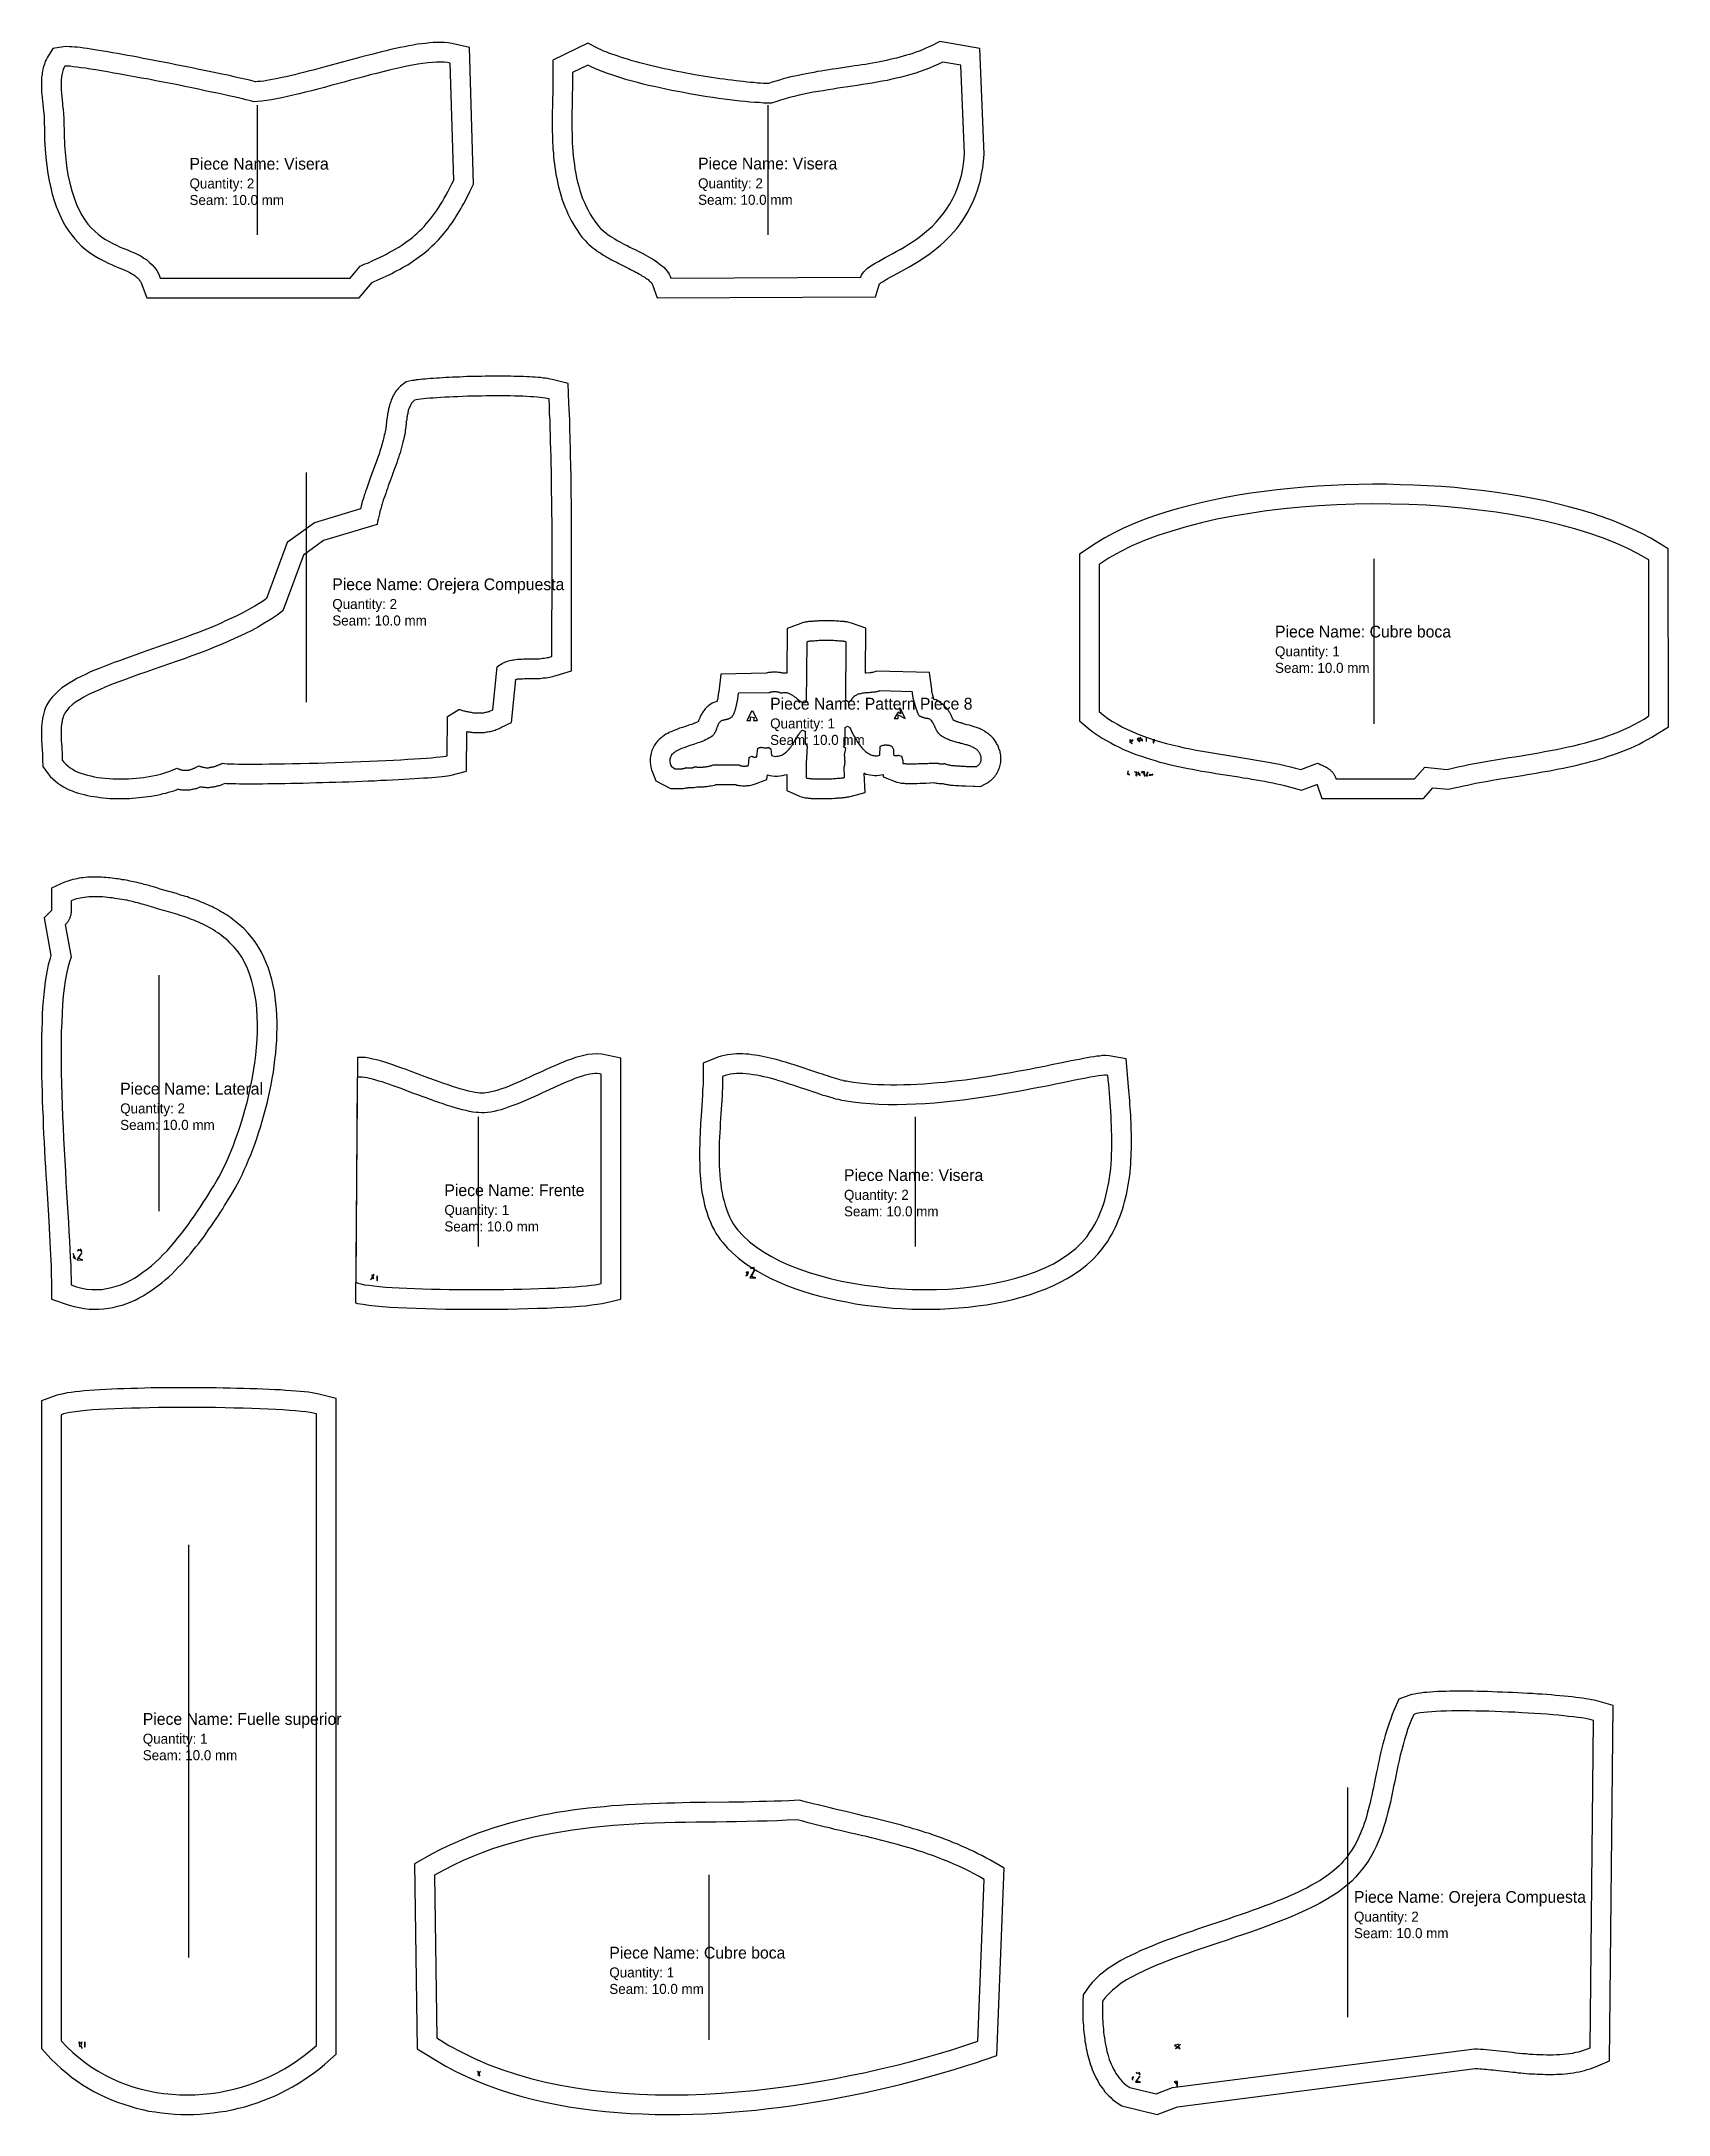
# Model space of a CAD drawing. Extents: x 0 to 829, y 0 to 1055.
import ezdxf

# ---------------------------------------------------------------- set-up
doc = ezdxf.new("R2010")
doc.units = 0
for name, color, linetype in [('1', 7, 'Continuous'), ('4', 1, 'Continuous'), ('7', 3, 'Continuous'), ('8', 5, 'Continuous')]:
    doc.layers.add(name, color=color, linetype=linetype)

# ---------------------------------------------------------------- blocks, each defined once
blk = doc.blocks.new('PIECE_1_FUELLE_SUPERIOR')
at = {"layer": '1'}
blk.add_lwpolyline([(67.6, -9.9), (70.9, -9.8), (74.1, -9.5), (77.4, -9.2), (80.7, -8.7), (83.9, -8.2), (87.1, -7.6), (90.3, -6.8), (93.5, -6), (96.7, -5), (99.8, -4), (102.9, -2.9), (106, -1.7), (109, -0.4), (112, 1), (115, 2.5), (117.9, 4.1), (120.8, 5.8), (123.6, 7.6), (126.3, 9.5), (129, 11.4), (131.7, 13.5), (134.3, 15.6), (140, 20.7), (140, 354.6), (131.2, 356.8), (129.5, 357.1), (127.8, 357.4), (126, 357.7), (124, 357.9), (121.8, 358.1), (119.5, 358.3), (117.1, 358.5), (114.5, 358.7), (111.7, 358.9), (108.9, 359), (105.9, 359.2), (102.8, 359.3), (99.6, 359.4), (96.3, 359.5), (93, 359.6), (89.5, 359.7), (86, 359.8), (82.5, 359.8), (78.9, 359.9), (75.2, 359.9), (71.5, 360), (67.9, 360), (64.2, 360), (60.5, 360), (56.8, 360), (53.1, 359.9), (49.5, 359.9), (45.9, 359.9), (42.4, 359.8), (38.9, 359.7), (35.5, 359.6), (32.2, 359.5), (28.9, 359.4), (25.8, 359.3), (22.8, 359.1), (19.8, 359), (17, 358.8), (14.4, 358.6), (11.8, 358.4), (9.4, 358.2), (7.2, 357.9), (5.1, 357.6), (3.1, 357.4), (1.3, 357), (-0.5, 356.6), (-2.2, 356.2), (-10, 353.3), (-10, 23.6), (-5, 18.2), (-2.5, 15.8), (0, 13.4), (2.7, 11.2), (5.3, 9.1), (8.1, 7.1), (10.9, 5.2), (13.8, 3.4), (16.7, 1.8), (19.7, 0.2), (22.7, -1.2), (25.7, -2.5), (28.8, -3.7), (31.9, -4.8), (35.1, -5.8), (38.3, -6.7), (41.5, -7.5), (44.7, -8.2), (47.9, -8.7), (51.2, -9.2), (54.5, -9.5), (57.7, -9.8), (61, -10), (64.3, -10)], close=True, dxfattribs=at)
at = {"layer": '4'}
blk.add_lwpolyline([(0, 346.3), (0, 27.5), (2.9, 24.5), (5.9, 21.6), (9, 19), (12.2, 16.5), (15.5, 14.2), (18.9, 12), (22.4, 10.1), (25.9, 8.3), (29.6, 6.7), (33.2, 5.3), (37, 4), (40.8, 3), (44.6, 2.1), (48.5, 1.3), (52.4, 0.7), (56.4, 0.3), (60.3, 0.1), (64.3, 0), (68.3, 0.1), (72.2, 0.3), (76.2, 0.7), (80.1, 1.3), (84.1, 2), (87.9, 2.9), (91.8, 3.9), (95.6, 5.1), (99.4, 6.5), (103.1, 8), (106.7, 9.6), (110.3, 11.4), (113.8, 13.3), (117.3, 15.4), (120.6, 17.7), (123.8, 20), (127, 22.6), (130, 25.2), (130, 346.8), (128.6, 347.1), (126.9, 347.5), (124.7, 347.8), (122.3, 348), (119.4, 348.3), (116.3, 348.5), (113, 348.8), (109.3, 349), (105.5, 349.2), (101.4, 349.3), (97.1, 349.5), (92.7, 349.6), (88.1, 349.7), (83.5, 349.8), (78.7, 349.9), (73.9, 350), (69, 350), (64.2, 350), (59.3, 350), (54.4, 350), (49.6, 349.9), (44.9, 349.8), (40.3, 349.7), (35.8, 349.6), (31.4, 349.5), (27.3, 349.3), (23.3, 349.1), (19.5, 348.9), (16, 348.7), (12.7, 348.4), (9.7, 348.1), (7.1, 347.8), (4.7, 347.5), (2.8, 347.1), (1.2, 346.7)], close=True, dxfattribs=at)
for points in [[(9.1, 27.1), (9.4, 24.7), (9.9, 25), (10.7, 23.7), (10.2, 25), (10.7, 27.1), (9.9, 26.1), (9.4, 27.1)], [(12, 27.1), (12, 24.5), (12.3, 24.5), (12.3, 27.1)]]:
    blk.add_lwpolyline(points, dxfattribs=at)
at = {"layer": '7'}
blk.add_line((65, 70), (65, 280), dxfattribs=at)
at = {"layer": '8'}
for s, height, p in [('Piece Name: Fuelle superior', 6, (41.6, 188.4)), ('Quantity: 1', 5.1, (41.6, 178.8)), ('Seam: 10.0 mm', 5.1, (41.6, 170.4))]:
    blk.add_text(s, height=height, dxfattribs=at).set_placement(p)
blk = doc.blocks.new('PIECE_2_CUBRE_BOCA')
at = {"layer": '1'}
blk.add_lwpolyline([(125.2, -10), (131.6, -9.8), (138, -9.6), (144.5, -9.3), (150.9, -8.8), (157.3, -8.3), (163.7, -7.7), (170.1, -7), (176.4, -6.2), (182.7, -5.4), (189, -4.4), (195.2, -3.4), (201.4, -2.4), (207.5, -1.2), (213.6, 0), (219.6, 1.2), (225.5, 2.5), (231.4, 3.9), (237.2, 5.3), (242.9, 6.8), (248.5, 8.3), (254, 9.8), (259.4, 11.4), (264.7, 13), (269.9, 14.6), (275, 16.2), (286.4, 20.1), (290.2, 115.4), (282.9, 119.6), (280.9, 120.7), (278.8, 121.8), (276.8, 122.8), (274.7, 123.9), (272.6, 124.8), (270.6, 125.8), (268.5, 126.7), (266.5, 127.6), (264.4, 128.4), (262.3, 129.3), (260.3, 130.1), (258.2, 130.8), (256.2, 131.6), (254.1, 132.3), (252.1, 133), (250, 133.6), (248, 134.3), (246, 134.9), (243.9, 135.5), (241.9, 136.1), (239.8, 136.7), (237.8, 137.3), (235.8, 137.8), (233.8, 138.4), (231.7, 138.9), (229.7, 139.4), (227.7, 139.9), (225.7, 140.4), (223.6, 140.9), (221.6, 141.4), (219.6, 141.8), (215.6, 142.8), (209.5, 144.2), (209.5, 144.2), (205.5, 145.1), (205.5, 145.1), (203.5, 145.6), (203.5, 145.6), (201.5, 146.1), (201.5, 146.1), (199.5, 146.6), (199.5, 146.6), (197.5, 147.1), (195.5, 147.6), (193.5, 148.1), (193.5, 148.1), (191.5, 148.6), (189.5, 149.1), (185.9, 150.1), (180.5, 149.8), (176.8, 149.6), (173, 149.5), (173, 149.5), (169.2, 149.4), (165.4, 149.3), (161.5, 149.2), (161.5, 149.2), (157.7, 149.1), (157.7, 149.1), (153.8, 149.1), (149.9, 149), (138.2, 148.9), (134.2, 148.8), (130.3, 148.8), (126.3, 148.7), (122.4, 148.6), (118.4, 148.5), (114.4, 148.4), (110.4, 148.2), (106.4, 148.1), (102.5, 147.9), (98.4, 147.6), (94.4, 147.4), (90.4, 147.1), (86.4, 146.7), (82.4, 146.3), (78.4, 145.9), (74.3, 145.4), (70.3, 144.9), (66.3, 144.3), (62.3, 143.7), (58.3, 142.9), (54.3, 142.2), (50.2, 141.3), (46.2, 140.4), (42.2, 139.4), (38.2, 138.3), (34.3, 137.2), (30.3, 136), (26.3, 134.6), (22.3, 133.2), (18.4, 131.7), (14.5, 130.1), (10.5, 128.4), (6.6, 126.6), (2.8, 124.7), (-1.1, 122.7), (-10.1, 117.7), (-8.7, 23.5), (0.7, 17.6), (5.8, 14.6), (11, 11.9), (16.4, 9.4), (21.8, 7), (27.4, 4.8), (33, 2.8), (38.7, 0.9), (44.5, -0.8), (50.4, -2.3), (56.4, -3.7), (62.4, -4.9), (68.5, -6), (74.6, -6.9), (80.8, -7.8), (87.1, -8.4), (93.4, -9), (99.7, -9.4), (106, -9.7), (112.4, -9.9), (118.8, -10)], close=True, dxfattribs=at)
at = {"layer": '4'}
blk.add_lwpolyline([(0, 111.9), (1.2, 29), (7.4, 25.2), (13.9, 21.7), (20.5, 18.5), (27.4, 15.5), (34.4, 12.9), (41.7, 10.5), (49.1, 8.4), (56.6, 6.5), (64.3, 4.9), (72.1, 3.6), (80, 2.4), (88.1, 1.5), (96.2, 0.8), (104.4, 0.4), (112.6, 0.1), (120.9, 0), (129.2, 0.1), (137.6, 0.4), (146, 0.9), (154.3, 1.5), (162.7, 2.3), (171, 3.2), (179.2, 4.3), (187.4, 5.5), (195.6, 6.8), (203.6, 8.2), (211.6, 9.8), (219.5, 11.4), (227.2, 13.2), (234.8, 15), (242.2, 16.9), (249.5, 18.9), (256.6, 20.9), (263.5, 23), (270.2, 25.2), (276.7, 27.4), (280, 109.7), (277.4, 111.2), (274.8, 112.6), (272.3, 113.9), (269.7, 115.2), (267.1, 116.4), (264.5, 117.5), (261.9, 118.6), (259.3, 119.7), (256.7, 120.7), (254.1, 121.7), (251.5, 122.6), (248.9, 123.5), (246.3, 124.3), (243.7, 125.2), (241.1, 126), (238.5, 126.7), (235.8, 127.4), (233.2, 128.2), (230.6, 128.9), (227.9, 129.5), (225.3, 130.2), (222.6, 130.8), (220, 131.5), (217.3, 132.1), (214.6, 132.7), (212, 133.3), (209.3, 134), (206.6, 134.6), (203.9, 135.2), (201.2, 135.9), (198.5, 136.5), (195.8, 137.2), (193, 137.8), (190.3, 138.5), (187.6, 139.3), (184.8, 140), (179.7, 139.8), (174.6, 139.6), (169.5, 139.4), (164.3, 139.3), (159.1, 139.2), (153.9, 139.1), (148.7, 139), (143.5, 138.9), (138.3, 138.9), (133.1, 138.8), (127.9, 138.7), (122.6, 138.6), (117.4, 138.5), (112.1, 138.3), (106.9, 138.1), (101.7, 137.8), (96.4, 137.5), (91.2, 137.1), (86, 136.6), (80.8, 136.1), (75.6, 135.5), (70.4, 134.8), (65.2, 134), (60.1, 133.1), (54.9, 132.1), (49.8, 131), (44.7, 129.7), (39.7, 128.4), (34.6, 126.8), (29.6, 125.2), (24.6, 123.4), (19.6, 121.4), (14.6, 119.3), (9.7, 117), (4.8, 114.5)], close=True, dxfattribs=at)
blk.add_lwpolyline([(21.8, 12), (22.4, 11.2), (22.1, 10.2), (23.2, 9.7), (22.9, 11), (23.4, 12), (22.6, 11.2), (22.1, 12)], dxfattribs=at)
at = {"layer": '7'}
blk.add_line((140, 28), (140, 112), dxfattribs=at)
at = {"layer": '8'}
for s, height, p in [('Piece Name: Cubre boca', 6, (89.1, 69.4)), ('Quantity: 1', 5.1, (89.1, 59.8)), ('Seam: 10.0 mm', 5.1, (89.1, 51.4))]:
    blk.add_text(s, height=height, dxfattribs=at).set_placement(p)
blk = doc.blocks.new('PIECE_3_OREJERA_COMPUESTA')
at = {"layer": '1'}
blk.add_lwpolyline([(192.2, 12.8), (193.2, 12.7), (194.4, 12.6), (194.4, 12.6), (195.4, 12.6), (196.5, 12.4), (197.8, 12.3), (198.9, 12.2), (201.3, 11.9), (201.3, 11.9), (206.4, 11.4), (209, 11.1), (210.4, 11), (211.7, 10.8), (213.1, 10.7), (214.4, 10.6), (215.8, 10.4), (217.2, 10.3), (218.6, 10.2), (220, 10.2), (221.4, 10.1), (222.8, 10), (224.2, 10), (225.6, 9.9), (227, 9.9), (228.4, 9.9), (229.9, 9.9), (231.3, 10), (232.7, 10), (234.1, 10.1), (235.6, 10.2), (237, 10.4), (238.4, 10.6), (239.9, 10.8), (241.3, 11), (242.7, 11.3), (244.1, 11.6), (245.5, 12), (246.9, 12.4), (248.3, 12.8), (249.7, 13.3), (251.1, 13.8), (258.3, 16.9), (260.1, 197.8), (251.7, 200.2), (250.4, 200.5), (249, 200.7), (247.6, 201), (246.1, 201.2), (244.5, 201.5), (242.8, 201.7), (241, 201.9), (239.2, 202.1), (237.2, 202.3), (235.2, 202.5), (233, 202.7), (230.8, 202.9), (228.6, 203.1), (226.3, 203.3), (223.9, 203.5), (221.5, 203.6), (219, 203.8), (216.5, 203.9), (214, 204.1), (211.5, 204.2), (208.9, 204.3), (206.4, 204.4), (203.8, 204.5), (201.2, 204.6), (198.6, 204.7), (196.1, 204.8), (193.6, 204.9), (191.1, 204.9), (188.6, 205), (186.2, 205), (183.8, 205), (181.5, 205), (179.2, 205), (177, 205), (174.8, 204.9), (172.8, 204.9), (170.8, 204.8), (168.8, 204.7), (167, 204.6), (165.2, 204.4), (163.6, 204.3), (162, 204.1), (160.5, 203.9), (159, 203.6), (157.5, 203.3), (156, 202.9), (151, 201), (148.4, 195.2), (147.6, 193.1), (146.8, 190.9), (146, 188.8), (145.3, 186.7), (144.6, 184.6), (144, 182.5), (143.4, 180.4), (142.8, 178.3), (142.3, 176.2), (141.8, 174.1), (141.3, 172), (140.9, 169.9), (140.5, 167.9), (140, 165.8), (139.6, 163.8), (138.4, 157.8), (138, 155.9), (137.6, 153.9), (137.2, 152.1), (136.7, 150.1), (136.3, 148.2), (135.9, 146.5), (135.4, 144.6), (134.9, 142.8), (134.4, 141.1), (133.9, 139.4), (133.3, 137.7), (132.7, 136), (132.1, 134.4), (131.5, 132.8), (130.8, 131.2), (130.1, 129.7), (129.4, 128.2), (128.6, 126.7), (127.7, 125.3), (126.8, 123.9), (125.9, 122.5), (125, 121.2), (123.9, 119.8), (122.8, 118.6), (121.7, 117.3), (120.5, 116.1), (119.2, 114.9), (117.8, 113.7), (116.4, 112.5), (114.7, 111.2), (112.8, 110), (110.8, 108.7), (108.7, 107.4), (106.5, 106.2), (104.2, 105), (101.7, 103.7), (99.3, 102.5), (96.7, 101.4), (94, 100.2), (91.2, 99), (88.5, 97.9), (85.7, 96.8), (82.7, 95.7), (79.8, 94.6), (76.8, 93.5), (73.7, 92.4), (70.6, 91.3), (70.6, 91.3), (67.5, 90.3), (64.4, 89.2), (61.3, 88.2), (52, 85), (48.9, 84), (45.8, 82.9), (42.7, 81.9), (39.7, 80.8), (36.7, 79.7), (33.7, 78.7), (30.8, 77.6), (27.9, 76.4), (25.1, 75.3), (22.3, 74.1), (19.6, 73), (17, 71.7), (14.4, 70.5), (11.9, 69.2), (9.4, 67.9), (7.1, 66.5), (4.8, 65.1), (2.6, 63.6), (0.5, 62), (-1.5, 60.4), (-3.4, 58.6), (-5.2, 56.8), (-6.8, 54.8), (-9.8, 50.5), (-10, 46.6), (-10, 45.6), (-10, 44.7), (-10, 43.7), (-10, 42.6), (-10, 41.6), (-10, 40.5), (-9.9, 39.5), (-9.9, 38.4), (-9.9, 37.3), (-9.8, 36.1), (-9.7, 35), (-9.7, 33.9), (-9.6, 32.7), (-9.5, 31.5), (-9.3, 30.4), (-9.2, 29.2), (-9, 28), (-8.9, 26.8), (-8.7, 25.6), (-8.5, 24.4), (-8.2, 23.2), (-8, 22), (-7.7, 20.8), (-7.4, 19.6), (-7.1, 18.4), (-6.8, 17.2), (-6.4, 16), (-6, 14.8), (-5.6, 13.6), (-5.2, 12.4), (-4.7, 11.2), (-4.2, 10), (-3.6, 8.9), (-3.1, 7.7), (-2.4, 6.6), (-1.8, 5.4), (-1.1, 4.3), (-0.3, 3.2), (0.5, 2.2), (1.3, 1.1), (2.2, 0.1), (3.2, -0.9), (4.2, -1.9), (5.2, -2.8), (6.3, -3.7), (7.5, -4.5), (9.9, -6), (27.9, -10.5), (38.2, -6.5), (189.9, 12.9), (190.2, 12.9), (191.1, 12.9)], close=True, dxfattribs=at)
at = {"layer": '4'}
blk.add_lwpolyline([(158.5, 193.1), (157.4, 190.6), (156.4, 188.1), (155.4, 185.5), (154.6, 183), (153.8, 180.4), (153.1, 177.7), (152.4, 175.1), (151.7, 172.5), (151.1, 169.8), (150.5, 167.1), (150, 164.5), (149.4, 161.8), (148.9, 159.1), (148.3, 156.5), (147.8, 153.8), (147.2, 151.2), (146.7, 148.6), (146.1, 146), (145.4, 143.4), (144.7, 140.8), (144, 138.2), (143.2, 135.7), (142.4, 133.2), (141.5, 130.7), (140.5, 128.3), (139.4, 125.9), (138.2, 123.6), (137, 121.3), (135.6, 119), (134.1, 116.8), (132.5, 114.6), (130.8, 112.5), (128.9, 110.4), (127, 108.4), (124.8, 106.5), (122.5, 104.6), (119.8, 102.6), (116.9, 100.7), (113.8, 98.8), (110.5, 97), (107.1, 95.2), (103.5, 93.5), (99.8, 91.8), (96.1, 90.2), (92.2, 88.6), (88.2, 87.1), (84.2, 85.6), (80.1, 84.1), (76, 82.6), (71.8, 81.2), (67.6, 79.8), (63.5, 78.3), (59.3, 77), (55.2, 75.6), (51.1, 74.2), (47, 72.8), (43, 71.4), (39.1, 70), (35.3, 68.6), (31.6, 67.1), (28, 65.7), (24.5, 64.2), (21.2, 62.7), (18, 61.2), (15.1, 59.6), (12.3, 58), (9.6, 56.3), (7.3, 54.6), (5.1, 52.8), (3.2, 51), (1.5, 49.2), (0.1, 47.2), (0, 46.1), (0, 44.9), (0, 43.6), (0, 42.4), (0, 41.1), (0, 39.7), (0.1, 38.4), (0.2, 37), (0.2, 35.7), (0.3, 34.3), (0.5, 32.9), (0.6, 31.5), (0.8, 30), (1, 28.6), (1.2, 27.2), (1.4, 25.8), (1.7, 24.4), (2, 23), (2.3, 21.6), (2.7, 20.3), (3.1, 18.9), (3.5, 17.6), (4, 16.3), (4.5, 15.1), (5.1, 13.8), (5.6, 12.6), (6.3, 11.5), (6.9, 10.4), (7.6, 9.3), (8.4, 8.3), (9.2, 7.3), (10, 6.4), (10.9, 5.5), (11.9, 4.7), (12.9, 4), (13.9, 3.3), (27.3, 0), (35.7, 3.3), (189.5, 23), (191, 22.9), (192.5, 22.8), (194, 22.7), (195.6, 22.6), (197.1, 22.4), (198.7, 22.3), (200.4, 22.1), (202, 21.9), (203.7, 21.7), (205.4, 21.6), (207.1, 21.4), (208.8, 21.2), (210.5, 21), (212.3, 20.8), (214, 20.6), (215.8, 20.5), (217.5, 20.3), (219.3, 20.2), (221, 20.1), (222.7, 20), (224.5, 20), (226.2, 19.9), (227.9, 19.9), (229.6, 19.9), (231.3, 20), (233, 20.1), (234.7, 20.2), (236.3, 20.4), (237.9, 20.6), (239.5, 20.8), (241, 21.2), (242.6, 21.5), (244.1, 21.9), (245.5, 22.4), (247, 22.9), (248.4, 23.5), (250, 190.2), (248.9, 190.5), (247.5, 190.8), (246, 191.1), (244.1, 191.4), (242.1, 191.7), (239.9, 192), (237.4, 192.2), (234.9, 192.5), (232.1, 192.8), (229.3, 193), (226.3, 193.3), (223.2, 193.5), (220, 193.7), (216.8, 193.9), (213.5, 194.1), (210.1, 194.3), (206.8, 194.4), (203.4, 194.6), (200, 194.7), (196.7, 194.8), (193.3, 194.9), (190.1, 194.9), (186.9, 195), (183.8, 195), (180.7, 195), (177.8, 195), (175.1, 194.9), (172.4, 194.8), (170, 194.7), (167.7, 194.6), (165.6, 194.4), (163.7, 194.2), (162, 194), (160.6, 193.8), (159.4, 193.5)], close=True, dxfattribs=at)
for points in [[(38.8, 25.3), (36.6, 24.7), (38.2, 24.2), (37.2, 23.2), (38.5, 23.7), (39.6, 22.9), (38.5, 24.5), (39.8, 25.3)], [(17.3, 11), (17.1, 10.5), (18.4, 10.7), (18.9, 9.9), (19.2, 9.9), (18.7, 11)], [(15.7, 8.9), (15.7, 8.6), (15.2, 8.3), (15.2, 7.3), (15.5, 7.3), (15.5, 7.8), (16, 8.9)], [(18.9, 9.1), (16.8, 6), (19.4, 6), (17.3, 6.7), (19.2, 9.1)], [(37.2, 6.5), (36.6, 6), (38, 6), (37.2, 5.4), (38, 4.9), (38, 3.8), (38.2, 6.2), (37.7, 6.5)]]:
    blk.add_lwpolyline(points, dxfattribs=at)
at = {"layer": '7'}
blk.add_line((125, 39), (125, 156), dxfattribs=at)
at = {"layer": '8'}
for s, height, p in [('Piece Name: Orejera Compuesta', 6, (128.1, 97.3)), ('Quantity: 2', 5.1, (128.1, 87.7)), ('Seam: 10.0 mm', 5.1, (128.1, 79.3))]:
    blk.add_text(s, height=height, dxfattribs=at).set_placement(p)
blk = doc.blocks.new('PIECE_4_LATERAL')
at = {"layer": '1'}
blk.add_lwpolyline([(50.5, 203.9), (49.6, 204.2), (48.7, 204.5), (47.1, 205), (46.4, 205.2), (45.6, 205.4), (44.8, 205.7), (44, 205.9), (43.2, 206.1), (42.3, 206.3), (41.5, 206.6), (40.6, 206.8), (39.7, 207), (38.8, 207.2), (37.9, 207.4), (36.9, 207.6), (36, 207.8), (35, 208), (34, 208.2), (33.1, 208.4), (32.1, 208.6), (31.1, 208.7), (30.1, 208.9), (29, 209.1), (28, 209.2), (27, 209.3), (26, 209.5), (24.9, 209.6), (23.9, 209.7), (22.8, 209.8), (21.8, 209.8), (20.8, 209.9), (19.7, 210), (18.7, 210), (17.6, 210), (16.5, 210), (15.5, 210), (14.4, 209.9), (13.4, 209.9), (12.3, 209.8), (11.3, 209.7), (10.2, 209.6), (9.2, 209.4), (8.1, 209.2), (7.1, 209), (6, 208.8), (5, 208.5), (3.9, 208.1), (2.9, 207.8), (1.8, 207.4), (-4.9, 204.3), (-4.9, 197.5), (-4.9, 195.9), (-4.8, 194.8), (-4.8, 194), (-4.8, 193.7), (-4.8, 193.4), (-4.9, 193), (-4.9, 193), (-4.9, 193), (-8.7, 189.2), (-5.2, 170.1), (-5.8, 168), (-6.5, 165.4), (-7.1, 162.6), (-7.6, 159.8), (-8.1, 156.8), (-8.5, 153.6), (-8.8, 150.4), (-9.1, 147.1), (-9.4, 143.6), (-9.6, 140.1), (-9.7, 136.5), (-9.8, 132.7), (-9.9, 128.9), (-10, 125), (-10, 121.1), (-10, 117.1), (-10, 113), (-9.9, 108.9), (-9.8, 104.7), (-9.7, 100.5), (-9.6, 96.3), (-9.4, 92), (-9.2, 87.8), (-9.1, 83.5), (-8.9, 79.2), (-8.6, 75), (-8.4, 70.8), (-8.2, 66.6), (-8, 62.4), (-7.7, 58.3), (-7.5, 54.2), (-7, 46.2), (-6.3, 34.8), (-6.1, 31.2), (-6.1, 31.2), (-5.9, 27.7), (-5.7, 24.3), (-5.7, 24.3), (-5.6, 21), (-5.6, 21), (-5.4, 17.8), (-5.3, 14.8), (-5.1, 12), (-5, 9.3), (-5, 6.8), (-4.9, 4.4), (-4.8, -4.8), (4.1, -7.9), (6.7, -8.6), (9.2, -9.2), (11.8, -9.6), (14.3, -9.9), (16.8, -10), (19.3, -10), (21.7, -9.8), (24.1, -9.5), (26.5, -9.1), (28.8, -8.5), (31.1, -7.9), (33.4, -7.1), (35.5, -6.2), (37.7, -5.3), (39.8, -4.2), (41.8, -3.1), (43.8, -1.9), (45.7, -0.7), (47.6, 0.7), (49.5, 2.1), (51.3, 3.5), (53, 5), (54.8, 6.5), (56.5, 8.1), (58.1, 9.7), (59.7, 11.4), (61.3, 13), (62.9, 14.7), (64.4, 16.5), (65.9, 18.2), (67.3, 20), (68.7, 21.8), (70.1, 23.5), (71.5, 25.3), (72.8, 27.1), (74.1, 28.9), (75.3, 30.7), (76.6, 32.5), (77.8, 34.3), (78.9, 36), (80.1, 37.8), (81.2, 39.5), (82.3, 41.2), (83.3, 42.8), (84.3, 44.4), (85.3, 46), (86.3, 47.6), (87.5, 49.6), (88.7, 51.7), (89.9, 53.8), (91, 56.1), (92.2, 58.5), (93.3, 60.9), (94.4, 63.4), (95.5, 66), (96.6, 68.6), (97.6, 71.3), (98.6, 74.1), (99.6, 76.9), (100.6, 79.8), (101.5, 82.7), (102.4, 85.7), (103.3, 88.8), (104.1, 91.8), (104.9, 94.9), (105.6, 98), (106.3, 101.2), (106.9, 104.3), (107.5, 107.5), (108.1, 110.7), (108.5, 114), (108.9, 117.2), (109.3, 120.4), (109.6, 123.6), (109.8, 126.8), (109.9, 130), (110, 133.2), (110, 136.4), (109.9, 139.5), (109.7, 142.7), (109.4, 145.8), (109.1, 148.8), (108.6, 151.9), (108, 154.9), (107.3, 157.8), (106.5, 160.8), (105.6, 163.6), (104.5, 166.4), (103.3, 169.2), (102, 171.8), (100.5, 174.4), (98.8, 177), (97, 179.4), (95.1, 181.7), (93, 183.8), (92, 184.7), (91.1, 185.5), (90.2, 186.3), (89.2, 187.1), (88.3, 187.8), (87.4, 188.5), (86.4, 189.2), (85.5, 189.9), (84.5, 190.6), (83.5, 191.2), (82.6, 191.8), (81.6, 192.4), (80.6, 192.9), (79.7, 193.5), (78.7, 194), (77.7, 194.5), (76.8, 195), (75.8, 195.4), (74.8, 195.9), (73.9, 196.3), (72.9, 196.7), (71.9, 197.1), (71, 197.5), (70, 197.9), (69, 198.2), (68.1, 198.6), (67.1, 198.9), (66.2, 199.2), (65.2, 199.5), (64.3, 199.9), (63.3, 200.2), (62.4, 200.4), (61.5, 200.7), (60.5, 201), (58.7, 201.6), (52.3, 203.4), (50.5, 203.9)], close=True, dxfattribs=at)
at = {"layer": '4'}
blk.add_lwpolyline([(5.1, 197.9), (5.1, 197.4), (5.1, 197), (5.1, 196.6), (5.1, 196.2), (5.1, 195.8), (5.1, 195.4), (5.2, 195.1), (5.2, 194.7), (5.2, 194.3), (5.2, 193.9), (5.2, 193.6), (5.2, 193.2), (5.1, 192.9), (5.1, 192.6), (5.1, 192.2), (5.1, 191.9), (5, 191.6), (5, 191.2), (4.9, 190.9), (4.9, 190.6), (4.8, 190.3), (4.7, 190), (4.6, 189.7), (4.5, 189.4), (4.4, 189.1), (4.3, 188.8), (4.1, 188.5), (4, 188.2), (3.8, 187.9), (3.6, 187.6), (3.4, 187.3), (3.2, 187), (2.9, 186.7), (2.7, 186.4), (2.4, 186.1), (2.1, 185.8), (5.1, 169.3), (4.2, 166.8), (3.4, 163.9), (2.7, 160.7), (2.1, 157.2), (1.6, 153.5), (1.1, 149.5), (0.8, 145.2), (0.5, 140.7), (0.3, 136.1), (0.1, 131.2), (0, 126.2), (0, 121.1), (0, 115.8), (0.1, 110.4), (0.2, 104.9), (0.3, 99.4), (0.5, 93.8), (0.8, 88.2), (1, 82.5), (1.3, 76.9), (1.6, 71.3), (1.9, 65.7), (2.2, 60.2), (2.5, 54.8), (2.8, 49.4), (3.1, 44.2), (3.4, 39.1), (3.7, 34.2), (4, 29.4), (4.2, 24.8), (4.5, 20.4), (4.7, 16.3), (4.9, 12.4), (5, 8.8), (5.1, 5.4), (5.1, 2.4), (7.8, 1.4), (10.5, 0.8), (13.1, 0.3), (15.7, 0), (18.2, 0), (20.8, 0.1), (23.2, 0.5), (25.7, 1), (28.1, 1.7), (30.5, 2.5), (32.8, 3.5), (35.1, 4.6), (37.4, 5.9), (39.6, 7.3), (41.7, 8.8), (43.9, 10.4), (46, 12.1), (48, 13.9), (50.1, 15.8), (52, 17.8), (54, 19.8), (55.9, 21.9), (57.7, 24.1), (59.5, 26.3), (61.3, 28.5), (63, 30.8), (64.7, 33), (66.3, 35.3), (67.9, 37.6), (69.5, 39.9), (71, 42.1), (72.4, 44.3), (73.8, 46.5), (75.2, 48.7), (76.5, 50.8), (77.8, 52.8), (79.2, 55.2), (80.7, 57.8), (82.1, 60.6), (83.5, 63.5), (84.9, 66.6), (86.3, 69.8), (87.6, 73.1), (88.9, 76.6), (90.2, 80.2), (91.4, 83.8), (92.6, 87.6), (93.6, 91.4), (94.7, 95.3), (95.6, 99.2), (96.5, 103.2), (97.3, 107.2), (98, 111.3), (98.6, 115.3), (99.1, 119.4), (99.5, 123.4), (99.8, 127.4), (100, 131.3), (100, 135.2), (99.9, 139.1), (99.7, 142.9), (99.3, 146.6), (98.7, 150.2), (98, 153.7), (97.2, 157), (96.1, 160.3), (94.9, 163.4), (93.5, 166.4), (92, 169.2), (90.2, 171.9), (88.2, 174.3), (86, 176.6), (85, 177.5), (84, 178.4), (82.9, 179.3), (81.9, 180.1), (80.8, 180.9), (79.8, 181.7), (78.7, 182.4), (77.6, 183.1), (76.5, 183.8), (75.4, 184.4), (74.3, 185), (73.2, 185.6), (72.1, 186.1), (71, 186.6), (69.9, 187.1), (68.7, 187.6), (67.6, 188.1), (66.4, 188.5), (65.3, 188.9), (64.1, 189.4), (63, 189.8), (61.8, 190.1), (60.6, 190.5), (59.4, 190.9), (58.3, 191.3), (57.1, 191.6), (55.9, 192), (54.7, 192.3), (53.5, 192.7), (52.2, 193), (51, 193.4), (49.8, 193.7), (48.6, 194.1), (47.3, 194.5), (46.1, 194.8), (44.8, 195.2), (44, 195.5), (43, 195.8), (42.1, 196), (41.1, 196.3), (40.1, 196.6), (39, 196.9), (37.9, 197.1), (36.8, 197.4), (35.7, 197.7), (34.5, 197.9), (33.4, 198.2), (32.2, 198.4), (31, 198.6), (29.7, 198.8), (28.5, 199), (27.3, 199.2), (26.1, 199.4), (24.8, 199.5), (23.6, 199.7), (22.4, 199.8), (21.1, 199.9), (19.9, 199.9), (18.7, 200), (17.5, 200), (16.4, 200), (15.2, 200), (14.1, 199.9), (12.9, 199.8), (11.9, 199.7), (10.8, 199.5), (9.8, 199.3), (8.8, 199.1), (7.8, 198.9), (6.9, 198.6), (6, 198.2)], close=True, dxfattribs=at)
for points in [[(6, 18.4), (6.5, 17.3), (6.2, 16.3), (7.3, 15.7), (6.2, 18.4)], [(10.5, 18.9), (8.1, 15.2), (11, 14.9), (8.9, 16), (10.7, 18.9)], [(9.1, 20.5), (8.3, 19.7), (9.4, 20.2), (10.5, 19.4), (10.2, 20.2), (9.7, 20.5)]]:
    blk.add_lwpolyline(points, dxfattribs=at)
at = {"layer": '7'}
blk.add_line((50, 40), (50, 160), dxfattribs=at)
at = {"layer": '8'}
for s, height, p in [('Piece Name: Lateral', 6, (30.1, 99.3)), ('Quantity: 2', 5.1, (30.1, 89.7)), ('Seam: 10.0 mm', 5.1, (30.1, 81.3))]:
    blk.add_text(s, height=height, dxfattribs=at).set_placement(p)
blk = doc.blocks.new('PIECE_5_FRENTE')
at = {"layer": '1'}
blk.add_lwpolyline([(66.8, -10), (72.1, -9.9), (77.4, -9.9), (82.6, -9.8), (87.6, -9.7), (92.5, -9.5), (97.2, -9.4), (101.7, -9.2), (106, -9), (110, -8.7), (113.7, -8.5), (117.1, -8.2), (120.1, -7.8), (122.9, -7.5), (125.4, -7.1), (134.9, -4.8), (135, 117.9), (125.2, 119.8), (122.8, 120), (120.5, 119.9), (118.2, 119.7), (116.1, 119.2), (114, 118.7), (111.9, 118.1), (109.8, 117.4), (107.7, 116.6), (105.6, 115.8), (103.5, 114.9), (101.3, 114), (99.2, 113.1), (97, 112.1), (94.9, 111.1), (90.5, 109.1), (88.4, 108.1), (86.2, 107.1), (84.1, 106.2), (82, 105.3), (80, 104.4), (78, 103.6), (76, 102.8), (74.1, 102.2), (72.3, 101.6), (70.6, 101.1), (69, 100.7), (67.6, 100.4), (66.2, 100.1), (65.1, 100), (64.1, 100), (63.2, 100), (62.1, 100.2), (60.7, 100.4), (59.2, 100.7), (57.4, 101.1), (55.6, 101.6), (53.6, 102.1), (51.5, 102.8), (49.3, 103.4), (47.1, 104.2), (44.8, 105), (42.4, 105.8), (40.1, 106.7), (37.7, 107.5), (35.3, 108.4), (28.1, 111.1), (25.7, 112), (23.4, 112.8), (21.1, 113.6), (18.9, 114.4), (16.8, 115.1), (14.7, 115.8), (12.6, 116.4), (10.6, 116.9), (8.7, 117.4), (6.7, 117.8), (4.8, 118.1), (2.7, 118.2), (0.8, 118.1), (-0.1, -6.8), (0.9, -7), (3.7, -7.5), (6.7, -7.9), (9.9, -8.3), (13.5, -8.6), (17.4, -8.9), (21.6, -9.1), (26, -9.3), (30.7, -9.5), (35.5, -9.7), (40.5, -9.8), (45.6, -9.9), (50.8, -9.9), (56.1, -10), (61.5, -10)], close=True, dxfattribs=at)
at = {"layer": '4'}
blk.add_lwpolyline([(0.7, 108), (0, 3.7), (1.1, 3.3), (2.6, 2.9), (4.4, 2.5), (6.7, 2.2), (9.2, 1.9), (12, 1.6), (15.1, 1.3), (18.5, 1.1), (22.1, 0.9), (26, 0.7), (30, 0.5), (34.2, 0.4), (38.5, 0.3), (42.9, 0.2), (47.5, 0.1), (52.1, 0), (56.8, 0), (61.5, 0), (66.2, 0), (70.9, 0), (75.5, 0.1), (80.1, 0.2), (84.6, 0.3), (89, 0.4), (93.2, 0.5), (97.3, 0.7), (101.3, 0.8), (105, 1), (108.5, 1.2), (111.8, 1.4), (114.7, 1.7), (117.4, 1.9), (119.8, 2.2), (121.9, 2.5), (123.6, 2.8), (124.9, 3.1), (125, 109.7), (124, 109.9), (122.9, 110), (121.7, 110), (120.5, 109.9), (119.1, 109.7), (117.7, 109.4), (116.2, 109), (114.7, 108.5), (113.1, 108), (111.5, 107.4), (109.8, 106.7), (108, 106), (106.3, 105.2), (104.4, 104.5), (102.6, 103.6), (100.7, 102.8), (98.8, 101.9), (96.9, 101), (95, 100.1), (93, 99.2), (91.1, 98.3), (89.1, 97.5), (87.2, 96.6), (85.2, 95.8), (83.3, 95), (81.4, 94.2), (79.5, 93.5), (77.6, 92.8), (75.8, 92.2), (74, 91.6), (72.2, 91.1), (70.5, 90.7), (68.8, 90.4), (67.1, 90.2), (65.6, 90), (64, 90), (62.7, 90.1), (61.2, 90.2), (59.6, 90.4), (57.9, 90.7), (56.2, 91.1), (54.4, 91.5), (52.5, 92), (50.5, 92.6), (48.5, 93.2), (46.5, 93.8), (44.4, 94.5), (42.3, 95.3), (40.2, 96), (38, 96.8), (35.9, 97.6), (33.7, 98.3), (31.5, 99.1), (29.4, 99.9), (27.2, 100.7), (25.1, 101.5), (23.1, 102.3), (21, 103), (19, 103.7), (17.1, 104.4), (15.2, 105.1), (13.4, 105.7), (11.7, 106.2), (10.1, 106.7), (8.5, 107.1), (7, 107.5), (5.7, 107.8), (4.4, 108), (3.3, 108.2), (2.3, 108.2), (1.4, 108.1)], close=True, dxfattribs=at)
for points in [[(9.1, 7.8), (8.6, 7), (8.1, 7.5), (8.3, 6.2), (7.5, 5.2), (8.6, 6), (9.1, 5.4), (8.9, 6.7), (9.4, 7.8)], [(10.7, 7), (10.7, 4.6), (11, 4.6), (11, 7)]]:
    blk.add_lwpolyline(points, dxfattribs=at)
at = {"layer": '7'}
blk.add_line((62.5, 22), (62.5, 88), dxfattribs=at)
at = {"layer": '8'}
for s, height, p in [('Piece Name: Frente', 6, (45.1, 47.6)), ('Quantity: 1', 5.1, (45.1, 38)), ('Seam: 10.0 mm', 5.1, (45.1, 29.6))]:
    blk.add_text(s, height=height, dxfattribs=at).set_placement(p)
blk = doc.blocks.new('PIECE_6_VISERA')
at = {"layer": '1'}
blk.add_lwpolyline([(56.5, 108.3), (55.2, 108.8), (54, 109.2), (52.6, 109.6), (51.3, 110), (45.7, 111.9), (42.8, 112.9), (41.3, 113.4), (39.8, 113.9), (38.3, 114.4), (36.8, 114.8), (35.3, 115.3), (33.8, 115.8), (32.2, 116.2), (30.7, 116.7), (29.1, 117.1), (27.6, 117.5), (26, 117.9), (24.5, 118.2), (22.9, 118.5), (21.4, 118.9), (19.8, 119.1), (18.3, 119.4), (16.7, 119.6), (15.2, 119.8), (13.6, 119.9), (12, 120), (10.5, 120), (8.9, 120), (7.3, 119.9), (5.8, 119.7), (4.2, 119.5), (2.6, 119.2), (1, 118.8), (-0.6, 118.3), (-8.1, 115.3), (-8.2, 107.2), (-8.2, 105.9), (-8.2, 104.5), (-8.3, 103), (-8.4, 101.5), (-8.5, 100), (-8.5, 98.4), (-8.6, 96.8), (-8.8, 93.5), (-9.2, 88.4), (-9.3, 86.6), (-9.4, 84.8), (-9.5, 83), (-9.6, 81.1), (-9.7, 79.3), (-9.8, 77.4), (-9.9, 75.5), (-9.9, 73.7), (-10, 71.8), (-10, 69.8), (-10, 67.9), (-10, 66), (-9.9, 64.1), (-9.9, 62.2), (-9.8, 60.2), (-9.7, 58.3), (-9.5, 56.4), (-9.3, 54.5), (-9.1, 52.6), (-8.9, 50.7), (-8.6, 48.8), (-8.2, 46.9), (-7.8, 45), (-7.4, 43.1), (-6.9, 41.3), (-6.3, 39.4), (-5.7, 37.6), (-5, 35.8), (-4.3, 34), (-3.5, 32.2), (-2.6, 30.5), (-1.6, 28.8), (-0.5, 27.1), (0.6, 25.5), (1.9, 23.9), (4.3, 21.1), (7, 18.5), (9.9, 16), (12.9, 13.6), (16.1, 11.4), (19.5, 9.3), (23.1, 7.4), (26.7, 5.5), (30.6, 3.8), (34.5, 2.1), (38.5, 0.6), (42.7, -0.8), (46.9, -2.1), (51.3, -3.3), (55.7, -4.4), (60.2, -5.4), (64.8, -6.3), (69.5, -7.2), (74.2, -7.9), (78.9, -8.5), (83.7, -9), (88.5, -9.4), (93.3, -9.7), (98.1, -9.9), (103, -10), (107.8, -10), (112.6, -9.9), (117.4, -9.6), (122.1, -9.3), (126.8, -8.9), (131.5, -8.3), (136.1, -7.7), (140.7, -6.9), (145.1, -6), (149.5, -5), (153.8, -3.9), (158, -2.6), (162.1, -1.2), (166.1, 0.3), (170, 2), (173.7, 3.8), (177.3, 5.7), (180.8, 7.9), (184.1, 10.1), (187.2, 12.6), (190.1, 15.2), (192.8, 18.1), (195.3, 21), (196.5, 22.7), (197.7, 24.4), (198.8, 26.2), (199.8, 27.9), (200.8, 29.7), (201.7, 31.5), (202.6, 33.3), (203.3, 35.2), (204.1, 37), (204.8, 38.9), (205.4, 40.8), (206, 42.7), (206.5, 44.6), (207, 46.5), (207.4, 48.4), (207.8, 50.3), (208.2, 52.3), (208.5, 54.2), (208.8, 56.2), (209.1, 58.1), (209.3, 60), (209.5, 62), (209.6, 63.9), (209.7, 65.9), (209.8, 67.8), (209.9, 69.7), (210, 71.7), (210, 73.6), (210, 75.5), (210, 77.5), (210, 79.4), (209.9, 81.3), (209.8, 83.2), (209.8, 85), (209.7, 86.9), (209.6, 88.8), (209.5, 90.6), (209.4, 92.5), (209.2, 94.3), (209.1, 96.1), (209, 97.9), (208.8, 99.6), (208.7, 101.4), (207.3, 117.5), (198.6, 119), (196.8, 119.1), (195.3, 119.1), (193.9, 118.9), (192.4, 118.8), (190.8, 118.5), (189.2, 118.3), (187.4, 118), (185.5, 117.6), (183.5, 117.2), (181.4, 116.8), (179.2, 116.4), (174.5, 115.4), (169.3, 114.4), (169.3, 114.4), (166.6, 113.8), (163.8, 113.3), (161, 112.7), (158, 112.1), (155, 111.5), (151.8, 111), (148.7, 110.4), (145.5, 109.8), (142.2, 109.3), (138.9, 108.7), (135.5, 108.2), (135.5, 108.2), (132.2, 107.7), (128.7, 107.2), (125.3, 106.7), (121.8, 106.3), (118.3, 105.9), (114.8, 105.5), (111.3, 105.2), (107.9, 104.9), (104.3, 104.6), (100.9, 104.4), (97.4, 104.3), (94.1, 104.2), (90.7, 104.1), (87.3, 104.1), (84.1, 104.2), (80.8, 104.3), (77.6, 104.5), (74.5, 104.7), (71.4, 105.1), (68.5, 105.5), (65.6, 105.9), (64.8, 106.1), (63.9, 106.2), (63.1, 106.5), (62, 106.7), (61.1, 107), (60, 107.3), (58.8, 107.6), (57.6, 108)], close=True, dxfattribs=at)
at = {"layer": '4'}
blk.add_lwpolyline([(1.8, 108.5), (1.8, 106.6), (1.8, 104.6), (1.7, 102.6), (1.6, 100.5), (1.5, 98.4), (1.3, 96.2), (1.2, 94), (1.1, 91.8), (0.9, 89.5), (0.7, 87.1), (0.6, 84.8), (0.5, 82.4), (0.3, 80), (0.2, 77.6), (0.1, 75.2), (0.1, 72.8), (0, 70.4), (0, 68), (0, 65.6), (0.1, 63.2), (0.2, 60.8), (0.3, 58.4), (0.6, 56.1), (0.8, 53.8), (1.1, 51.6), (1.5, 49.3), (1.9, 47.2), (2.5, 45), (3.1, 43), (3.7, 40.9), (4.5, 39), (5.3, 37.1), (6.2, 35.3), (7.2, 33.5), (8.4, 31.8), (9.6, 30.2), (12.3, 27.3), (15.4, 24.4), (18.8, 21.7), (22.6, 19.2), (26.7, 16.8), (31.1, 14.5), (35.7, 12.4), (40.6, 10.5), (45.8, 8.7), (51.1, 7.1), (56.6, 5.6), (62.3, 4.3), (68.1, 3.2), (74.1, 2.3), (80.1, 1.5), (86.2, 0.8), (92.3, 0.4), (98.4, 0.1), (104.6, 0), (110.7, 0.1), (116.8, 0.3), (122.8, 0.8), (128.7, 1.4), (134.6, 2.2), (140.2, 3.2), (145.8, 4.4), (151.1, 5.8), (156.2, 7.3), (161.2, 9.1), (165.8, 11.1), (170.2, 13.2), (174.3, 15.6), (178.1, 18.2), (181.6, 21), (184.7, 23.9), (187.4, 27.1), (188.7, 29), (190, 30.9), (191.1, 32.9), (192.2, 34.9), (193.2, 36.9), (194.1, 39), (194.9, 41.1), (195.7, 43.3), (196.4, 45.5), (197, 47.7), (197.5, 50), (198, 52.3), (198.5, 54.6), (198.8, 56.9), (199.1, 59.3), (199.4, 61.7), (199.6, 64), (199.8, 66.4), (199.9, 68.9), (200, 71.3), (200, 73.7), (200, 76.1), (200, 78.6), (199.9, 81), (199.8, 83.4), (199.7, 85.8), (199.6, 88.2), (199.5, 90.6), (199.3, 93), (199.1, 95.3), (198.9, 97.7), (198.8, 100), (198.6, 102.3), (198.4, 104.5), (198.2, 106.8), (198, 109), (197.3, 109.1), (196.2, 109.1), (194.9, 109), (193.2, 108.8), (191.3, 108.5), (189.2, 108.1), (186.7, 107.7), (184.1, 107.1), (181.2, 106.6), (178.1, 105.9), (174.8, 105.3), (171.3, 104.6), (167.7, 103.8), (163.8, 103.1), (159.9, 102.3), (155.8, 101.5), (151.5, 100.7), (147.2, 100), (142.7, 99.2), (138.2, 98.5), (133.6, 97.8), (128.9, 97.1), (124.2, 96.5), (119.4, 95.9), (114.6, 95.4), (109.8, 95), (105, 94.6), (100.2, 94.4), (95.5, 94.2), (90.7, 94.1), (86.1, 94.1), (81.4, 94.3), (76.9, 94.5), (72.4, 94.9), (68.1, 95.4), (63.8, 96.1), (62.5, 96.3), (61, 96.7), (59.5, 97), (58, 97.4), (56.4, 97.9), (54.7, 98.4), (53, 98.9), (51.3, 99.5), (49.5, 100.1), (47.7, 100.7), (45.8, 101.3), (43.9, 102), (42, 102.6), (40.1, 103.3), (38.2, 103.9), (36.3, 104.5), (34.3, 105.1), (32.4, 105.7), (30.4, 106.3), (28.5, 106.9), (26.6, 107.4), (24.7, 107.9), (22.8, 108.3), (20.9, 108.8), (19.1, 109.1), (17.3, 109.4), (15.5, 109.7), (13.8, 109.8), (12.1, 110), (10.4, 110), (8.9, 110), (7.3, 109.9), (5.8, 109.7), (4.4, 109.4), (3.1, 109)], close=True, dxfattribs=at)
for points in [[(16.5, 11.5), (16, 10.7), (16.8, 11.2), (17.3, 11.2), (18.1, 10.7), (17.6, 11.5)], [(13.6, 9.1), (14.2, 8.1), (13.6, 7), (14.4, 7.3), (14.9, 8.9), (14.7, 9.1), (14.2, 8.6), (13.9, 9.1)], [(18.1, 10.2), (15.7, 6), (18.7, 6), (16.5, 6.7), (18.4, 10.2)]]:
    blk.add_lwpolyline(points, dxfattribs=at)
at = {"layer": '7'}
blk.add_line((100, 22), (100, 88), dxfattribs=at)
at = {"layer": '8'}
for s, height, p in [('Piece Name: Visera', 6, (63.6, 55.3)), ('Seam: 10.0 mm', 5.1, (63.6, 37.3)), ('Quantity: 2', 5.1, (63.6, 45.7))]:
    blk.add_text(s, height=height, dxfattribs=at).set_placement(p)
blk = doc.blocks.new('PIECE_7_OREJERA_COMPUESTA')
at = {"layer": '1'}
blk.add_lwpolyline([(31.5, -10), (33.1, -9.9), (34.8, -9.9), (36.4, -9.8), (38, -9.7), (39.7, -9.5), (41.3, -9.3), (42.8, -9.2), (44.4, -8.9), (46, -8.7), (47.5, -8.4), (49, -8.2), (50.5, -7.9), (51.9, -7.5), (53.3, -7.2), (54.7, -6.8), (56.1, -6.4), (57.4, -6), (58.7, -5.5), (59.5, -5.2), (59.8, -5.3), (60.3, -5.4), (60.8, -5.4), (61.3, -5.5), (61.8, -5.6), (62.3, -5.6), (62.8, -5.6), (63.3, -5.6), (63.8, -5.6), (64.3, -5.6), (64.8, -5.6), (65.3, -5.5), (65.7, -5.5), (66.2, -5.4), (66.7, -5.3), (67.1, -5.2), (67.6, -5.1), (68, -5), (68.5, -4.9), (68.9, -4.8), (69.3, -4.7), (69.7, -4.5), (70.1, -4.4), (70.5, -4.2), (70.9, -4.1), (71.1, -4), (71.3, -4), (71.8, -4.1), (72.3, -4.2), (72.9, -4.2), (73.4, -4.2), (73.9, -4.3), (74.4, -4.3), (74.9, -4.3), (75.4, -4.3), (75.9, -4.2), (76.4, -4.2), (76.9, -4.1), (77.4, -4.1), (77.8, -4), (78.3, -3.9), (78.7, -3.8), (79.1, -3.7), (79.5, -3.6), (79.9, -3.5), (80.3, -3.4), (80.7, -3.3), (81.1, -3.2), (81.7, -3), (82.4, -2.7), (83.2, -2.4), (83.7, -2.2), (84.3, -2.3), (85.7, -2.3), (87.3, -2.4), (89, -2.4), (90.9, -2.5), (92.9, -2.5), (95.1, -2.5), (97.5, -2.5), (99.9, -2.5), (102.5, -2.5), (105.2, -2.4), (108, -2.4), (110.9, -2.4), (113.9, -2.3), (117, -2.2), (120.1, -2.2), (123.3, -2.1), (126.6, -2), (129.9, -1.9), (133.2, -1.8), (136.5, -1.7), (139.9, -1.6), (143.2, -1.5), (146.5, -1.4), (149.9, -1.3), (153.1, -1.1), (156.4, -1), (159.6, -0.9), (162.7, -0.7), (165.8, -0.6), (168.8, -0.4), (171.7, -0.3), (174.5, -0.1), (177.2, 0), (179.8, 0.2), (182.2, 0.3), (184.6, 0.5), (186.8, 0.6), (188.8, 0.8), (190.7, 0.9), (192.4, 1.1), (194, 1.2), (195.4, 1.4), (196.7, 1.6), (198, 1.8), (206.5, 3.9), (206.7, 24.1), (207.1, 24), (207.6, 24), (208.1, 23.9), (208.5, 23.8), (209.1, 23.8), (209.6, 23.7), (210.1, 23.7), (210.6, 23.6), (211.2, 23.6), (211.7, 23.6), (212.3, 23.6), (212.8, 23.6), (213.4, 23.6), (213.9, 23.6), (214.5, 23.6), (215.1, 23.7), (215.6, 23.7), (216.2, 23.8), (216.8, 23.9), (217.4, 24), (218, 24.1), (218.6, 24.2), (219.2, 24.3), (219.8, 24.5), (220.4, 24.7), (221, 24.9), (221.6, 25.1), (222.2, 25.3), (222.8, 25.5), (223.4, 25.8), (224, 26.1), (229.4, 28.8), (231.5, 50.7), (231.5, 50.7), (231.9, 50.8), (232.3, 50.8), (232.6, 50.9), (233, 50.9), (233.4, 50.9), (233.9, 51), (234.3, 51), (234.8, 51), (235.2, 51), (235.8, 51.1), (236.3, 51.1), (236.8, 51.1), (239.8, 51.1), (240.5, 51.1), (241.2, 51.1), (241.9, 51.1), (242.6, 51.2), (243.3, 51.2), (244, 51.2), (244.8, 51.3), (245.5, 51.4), (246.3, 51.4), (247.1, 51.5), (247.9, 51.7), (248.7, 51.8), (249.6, 52), (250.4, 52.1), (251.3, 52.4), (252.2, 52.6), (259.9, 55), (259.9, 67.8), (259.9, 78.7), (260, 100.5), (260, 105.9), (260, 114.1), (260, 119.6), (260, 125.1), (260, 130.5), (259.9, 133.3), (259.9, 136), (259.9, 138.8), (259.9, 141.5), (259.8, 144.2), (259.8, 147), (259.8, 149.7), (259.7, 152.5), (259.7, 155.2), (259.6, 158), (259.6, 160.7), (259.5, 163.5), (259.5, 166.3), (259.4, 169), (259.3, 171.8), (259.2, 174.5), (259.1, 177.3), (259.1, 180.1), (259, 182.8), (258.9, 185.6), (258.7, 188.4), (258.6, 191.2), (258.2, 201.3), (250.1, 203.4), (249, 203.6), (247.9, 203.8), (246.7, 204), (245.5, 204.1), (244.2, 204.3), (242.9, 204.4), (241.5, 204.5), (240.1, 204.6), (238.6, 204.7), (237.1, 204.7), (235.5, 204.8), (233.9, 204.8), (232.3, 204.9), (230.6, 204.9), (228.8, 205), (227, 205), (225.2, 205), (223.4, 205), (221.6, 205), (219.7, 205), (217.8, 205), (216, 205), (214.1, 204.9), (212.2, 204.9), (210.3, 204.8), (208.5, 204.8), (206.6, 204.8), (204.8, 204.7), (203, 204.6), (201.2, 204.6), (199.4, 204.5), (197.7, 204.4), (196, 204.3), (194.3, 204.2), (192.7, 204.1), (191.2, 204), (189.7, 203.9), (188.2, 203.8), (186.8, 203.7), (185.5, 203.6), (184.2, 203.5), (183, 203.4), (181.9, 203.2), (180.8, 203.1), (179.8, 202.9), (178.8, 202.8), (175.8, 202.1), (173.5, 200.4), (172.8, 199.9), (172.2, 199.3), (171.7, 198.7), (171.2, 198.1), (170.7, 197.5), (170.2, 196.9), (169.8, 196.3), (169.5, 195.7), (169.1, 195.1), (168.8, 194.5), (168.6, 193.9), (168.3, 193.3), (168.1, 192.8), (167.9, 192.2), (167.7, 191.6), (167.5, 191.1), (167.3, 190.5), (167.2, 190), (167, 189.5), (166.9, 188.9), (166.8, 188.4), (166.7, 187.9), (166.6, 187.4), (166.5, 186.9), (166.4, 186.4), (166.3, 186), (166.2, 185), (166, 184.1), (165.9, 183.3), (165.8, 182.1), (165.5, 180), (165.5, 179.3), (165.4, 179.2), (165.4, 178.7), (165.3, 178.4), (165.2, 177.6), (165, 176.8), (164.8, 175.8), (164.6, 175), (164.4, 174), (164.2, 173.2), (164, 172.4), (163.7, 171.4), (163.5, 170.6), (163.2, 169.6), (163, 168.8), (162.7, 167.8), (162.4, 166.9), (162.1, 166), (161.8, 165), (161.4, 164.1), (161.1, 163.2), (160.8, 162.3), (160.5, 161.3), (160.1, 160.4), (159.4, 158.5), (157.6, 153.6), (157.3, 152.6), (156.9, 151.6), (156.2, 149.6), (155.8, 148.6), (155.5, 147.6), (155.1, 146.5), (154.8, 145.5), (154.4, 144.5), (154.1, 143.4), (153.8, 142.4), (153.4, 141.3), (153.1, 140.2), (152.8, 139.1), (152.6, 138.1), (152.4, 137.5), (129.1, 130.4), (115.1, 120.3), (104.6, 91.8), (103, 90.7), (100.9, 89.3), (98.7, 88), (96.4, 86.7), (94.1, 85.4), (91.6, 84.1), (89.1, 82.8), (86.5, 81.6), (83.8, 80.4), (81.2, 79.2), (78.4, 78), (75.5, 76.8), (72.8, 75.7), (69.9, 74.6), (67, 73.5), (64.1, 72.4), (61.2, 71.3), (58.2, 70.3), (55.3, 69.2), (52.4, 68.2), (52.4, 68.2), (49.4, 67.2), (40.8, 64.2), (38, 63.2), (35.2, 62.2), (32.4, 61.2), (29.7, 60.2), (27.1, 59.3), (24.5, 58.3), (21.9, 57.3), (19.4, 56.3), (17, 55.3), (14.7, 54.3), (12.4, 53.2), (10.2, 52.2), (8.1, 51.1), (6.1, 50), (4.1, 48.8), (2.2, 47.6), (0.4, 46.3), (-1.3, 44.9), (-2.9, 43.4), (-4.5, 41.7), (-5.9, 39.9), (-7.2, 37.8), (-8.1, 35.8), (-8.4, 34.8), (-8.6, 34.2), (-8.8, 33.5), (-9, 32.8), (-9.1, 32.2), (-9.3, 31.5), (-9.4, 30.9), (-9.5, 30.2), (-9.6, 29.6), (-9.7, 29), (-9.8, 28.3), (-9.8, 27.7), (-9.9, 27.1), (-9.9, 26.5), (-9.9, 25.9), (-10, 25.3), (-10, 24.7), (-10, 24.1), (-10, 23.5), (-10, 22.9), (-10, 22.3), (-10, 21.8), (-10, 21.2), (-9.9, 20.1), (-9.9, 19), (-9.8, 17.9), (-9.8, 16.8), (-9.5, 13), (-9.5, 13), (-9.5, 12.1), (-9.4, 11.3), (-9.4, 11), (-9.4, 10.1), (-9.4, 9.8), (-9.3, 6.3), (-6.6, 2.6), (-5.5, 1.2), (-4.2, 0), (-2.9, -1.2), (-1.6, -2.2), (-0.2, -3.1), (1.2, -4), (2.7, -4.8), (4.1, -5.5), (5.6, -6.1), (7.2, -6.7), (8.7, -7.2), (10.2, -7.6), (11.8, -8), (13.4, -8.4), (15, -8.7), (16.6, -9), (18.2, -9.2), (19.9, -9.5), (21.5, -9.6), (23.2, -9.8), (24.8, -9.9), (26.5, -9.9), (28.2, -10), (29.8, -10)], close=True, dxfattribs=at)
at = {"layer": '4'}
blk.add_lwpolyline([(180, 192.8), (179.7, 192.5), (179.4, 192.3), (179.1, 192), (178.8, 191.6), (178.5, 191.3), (178.3, 190.9), (178.1, 190.6), (177.9, 190.2), (177.7, 189.8), (177.5, 189.3), (177.3, 188.9), (177.1, 188.4), (177, 188), (176.8, 187.5), (176.7, 187), (176.6, 186.5), (176.5, 186), (176.4, 185.5), (176.3, 185), (176.2, 184.5), (176.1, 184), (176, 183.5), (176, 182.9), (175.9, 182.4), (175.8, 181.9), (175.8, 181.4), (175.7, 180.9), (175.7, 180.4), (175.6, 179.9), (175.5, 179.4), (175.5, 179), (175.4, 178.5), (175.4, 178.1), (175.3, 177.6), (175.3, 177.2), (175.2, 176.8), (175, 175.4), (174.7, 174.1), (174.4, 172.7), (174.1, 171.4), (173.7, 170.1), (173.4, 168.8), (173, 167.4), (172.6, 166.1), (172.2, 164.8), (171.8, 163.5), (171.4, 162.2), (170.9, 160.9), (170.4, 159.6), (170, 158.3), (169.5, 157), (169, 155.7), (168.6, 154.4), (168.1, 153.1), (167.6, 151.8), (167.1, 150.5), (166.6, 149.2), (166.2, 147.9), (165.7, 146.6), (165.3, 145.3), (164.8, 144), (164.4, 142.7), (163.9, 141.4), (163.5, 140.1), (163.1, 138.8), (162.8, 137.5), (162.4, 136.2), (162.1, 134.9), (161.8, 133.6), (161.5, 132.3), (161.2, 131), (160.9, 129.6), (133.6, 121.3), (123.4, 114), (112.9, 85.5), (110.1, 83.4), (107, 81.4), (103.8, 79.4), (100.5, 77.5), (97.1, 75.6), (93.5, 73.9), (89.8, 72.1), (86.1, 70.4), (82.3, 68.8), (78.4, 67.2), (74.5, 65.6), (70.5, 64.1), (66.6, 62.6), (62.6, 61.2), (58.6, 59.8), (54.7, 58.4), (50.8, 57), (46.9, 55.7), (43.1, 54.4), (39.4, 53.1), (35.8, 51.8), (32.3, 50.5), (28.9, 49.2), (25.6, 48), (22.5, 46.7), (19.5, 45.4), (16.7, 44.2), (14, 42.9), (11.6, 41.6), (9.4, 40.3), (7.4, 39), (5.6, 37.7), (4.1, 36.3), (2.9, 34.9), (1.9, 33.5), (1.2, 32.1), (1, 31.5), (0.9, 31), (0.7, 30.4), (0.6, 29.9), (0.5, 29.3), (0.4, 28.7), (0.3, 28.1), (0.2, 27.5), (0.1, 26.8), (0.1, 26.2), (0.1, 25.6), (0, 24.9), (0, 24.3), (0, 23.6), (0, 23), (0, 22.3), (0, 21.6), (0, 21), (0.1, 20.3), (0.1, 19.6), (0.1, 19), (0.2, 18.3), (0.2, 17.6), (0.3, 17), (0.3, 16.3), (0.3, 15.7), (0.4, 15), (0.4, 14.4), (0.5, 13.8), (0.5, 13.1), (0.5, 12.5), (0.6, 11.9), (0.6, 11.3), (0.6, 10.7), (0.6, 10.1), (0.6, 9.6), (1.4, 8.5), (2.4, 7.5), (3.4, 6.6), (4.6, 5.7), (5.8, 4.9), (7.2, 4.2), (8.6, 3.5), (10.1, 2.9), (11.7, 2.4), (13.4, 1.9), (15.1, 1.5), (16.9, 1.1), (18.7, 0.8), (20.6, 0.5), (22.5, 0.3), (24.4, 0.2), (26.4, 0.1), (28.3, 0), (30.3, 0), (32.3, 0), (34.3, 0.1), (36.2, 0.2), (38.2, 0.4), (40.1, 0.6), (42, 0.8), (43.9, 1.1), (45.7, 1.4), (47.5, 1.7), (49.2, 2.1), (50.8, 2.5), (52.4, 2.9), (53.9, 3.4), (55.3, 3.9), (56.6, 4.4), (57.9, 4.9), (59, 5.5), (59.4, 5.3), (59.7, 5.2), (60, 5), (60.4, 4.9), (60.7, 4.8), (61, 4.7), (61.4, 4.6), (61.7, 4.5), (62, 4.5), (62.3, 4.4), (62.6, 4.4), (62.9, 4.4), (63.2, 4.4), (63.5, 4.4), (63.8, 4.4), (64.1, 4.4), (64.4, 4.4), (64.7, 4.5), (65, 4.5), (65.3, 4.6), (65.5, 4.6), (65.8, 4.7), (66.1, 4.8), (66.4, 4.9), (66.7, 5), (67, 5.1), (67.3, 5.3), (67.6, 5.4), (67.9, 5.5), (68.2, 5.7), (68.5, 5.8), (68.8, 6), (69.1, 6.2), (69.4, 6.3), (69.8, 6.5), (70.1, 6.7), (70.5, 6.5), (70.9, 6.4), (71.3, 6.3), (71.7, 6.1), (72, 6), (72.4, 6), (72.7, 5.9), (73.1, 5.8), (73.4, 5.8), (73.8, 5.7), (74.1, 5.7), (74.4, 5.7), (74.8, 5.7), (75.1, 5.7), (75.4, 5.8), (75.7, 5.8), (76, 5.9), (76.4, 5.9), (76.7, 6), (77, 6.1), (77.3, 6.1), (77.6, 6.2), (77.9, 6.3), (78.3, 6.4), (78.6, 6.5), (78.9, 6.6), (79.2, 6.8), (79.6, 6.9), (79.9, 7), (80.3, 7.1), (80.6, 7.3), (81, 7.4), (81.3, 7.6), (81.7, 7.7), (82.1, 7.8), (82.4, 8), (83.3, 7.8), (84.5, 7.7), (86.1, 7.6), (88.1, 7.6), (90.4, 7.5), (93, 7.5), (95.9, 7.5), (99.1, 7.5), (102.4, 7.5), (106, 7.6), (109.8, 7.6), (113.7, 7.7), (117.8, 7.8), (122, 7.9), (126.3, 8), (130.7, 8.1), (135.1, 8.2), (139.5, 8.4), (144, 8.5), (148.4, 8.7), (152.7, 8.9), (157, 9), (161.2, 9.2), (165.3, 9.4), (169.3, 9.6), (173, 9.8), (176.6, 10), (180, 10.2), (183.1, 10.4), (186, 10.6), (188.6, 10.8), (190.9, 11), (192.9, 11.2), (194.5, 11.4), (195.7, 11.6), (196.6, 11.8), (196.8, 31.8), (202.5, 35.4), (203, 35.3), (203.5, 35.2), (203.9, 35), (204.4, 34.9), (204.9, 34.7), (205.4, 34.6), (205.9, 34.5), (206.4, 34.4), (206.9, 34.3), (207.4, 34.2), (207.8, 34.1), (208.3, 34), (208.8, 33.9), (209.3, 33.8), (209.8, 33.7), (210.3, 33.7), (210.8, 33.6), (211.3, 33.6), (211.8, 33.6), (212.3, 33.6), (212.8, 33.6), (213.2, 33.6), (213.7, 33.6), (214.2, 33.6), (214.7, 33.7), (215.2, 33.7), (215.7, 33.8), (216.2, 33.9), (216.6, 34), (217.1, 34.1), (217.6, 34.3), (218.1, 34.4), (218.5, 34.6), (219, 34.8), (219.5, 35), (219.9, 35.2), (222.1, 57.1), (222.7, 57.6), (223.4, 58.1), (224.1, 58.5), (224.8, 58.9), (225.6, 59.3), (226.3, 59.6), (227, 59.8), (227.8, 60.1), (228.5, 60.3), (229.3, 60.4), (230, 60.6), (230.8, 60.7), (231.6, 60.8), (232.4, 60.9), (233.2, 60.9), (233.9, 61), (234.7, 61), (235.5, 61.1), (236.3, 61.1), (237.1, 61.1), (237.9, 61.1), (238.7, 61.1), (239.5, 61.1), (240.3, 61.1), (241.2, 61.1), (242, 61.1), (242.8, 61.2), (243.6, 61.2), (244.4, 61.3), (245.2, 61.4), (246, 61.5), (246.8, 61.6), (247.6, 61.8), (248.3, 61.9), (249.1, 62.1), (249.9, 62.4), (249.9, 66), (249.9, 69.6), (249.9, 73.3), (249.9, 76.9), (249.9, 80.5), (249.9, 84.2), (250, 87.8), (250, 91.4), (250, 95), (250, 98.7), (250, 102.3), (250, 105.9), (250, 109.6), (250, 113.2), (250, 116.8), (250, 120.5), (250, 124.1), (250, 127.7), (250, 131.4), (249.9, 135), (249.9, 138.7), (249.9, 142.3), (249.8, 146), (249.8, 149.6), (249.7, 153.2), (249.7, 156.9), (249.6, 160.5), (249.5, 164.2), (249.4, 167.8), (249.3, 171.5), (249.2, 175.2), (249.1, 178.8), (249, 182.5), (248.8, 186.1), (248.7, 189.8), (248.5, 193.5), (247.6, 193.7), (246.6, 193.9), (245.4, 194.1), (244, 194.2), (242.5, 194.4), (240.8, 194.5), (239.1, 194.6), (237.2, 194.7), (235.2, 194.8), (233.1, 194.9), (230.9, 194.9), (228.7, 195), (226.4, 195), (224, 195), (221.6, 195), (219.2, 195), (216.7, 195), (214.3, 194.9), (211.8, 194.9), (209.3, 194.8), (206.9, 194.8), (204.5, 194.7), (202.1, 194.6), (199.8, 194.5), (197.6, 194.4), (195.4, 194.3), (193.3, 194.2), (191.3, 194), (189.4, 193.9), (187.7, 193.8), (186, 193.6), (184.5, 193.5), (183.1, 193.3), (181.9, 193.1), (180.9, 193)], close=True, dxfattribs=at)
at = {"layer": '7'}
blk.add_line((125, 39), (125, 156), dxfattribs=at)
at = {"layer": '8'}
for s, height, p in [('Piece Name: Orejera Compuesta', 6, (138.1, 96.1)), ('Quantity: 2', 5.1, (138.1, 86.5)), ('Seam: 10.0 mm', 5.1, (138.1, 78.1))]:
    blk.add_text(s, height=height, dxfattribs=at).set_placement(p)
blk = doc.blocks.new('PIECE_8_PIECE_8')
at = {"layer": '1'}
blk.add_lwpolyline([(147.5, 28.4), (147, 28.5), (147, 28.5), (146.8, 28.6), (146.5, 28.7), (146.2, 28.8), (145.9, 28.9), (145.6, 29), (145.4, 29.1), (145.1, 29.2), (144.9, 29.3), (144.7, 29.4), (144.5, 29.5), (144.2, 29.6), (144.1, 29.6), (144, 29.7), (143.9, 29.9), (143.4, 31.1), (143.1, 31.7), (142.9, 32.2), (142.7, 32.6), (142.3, 33.2), (142.1, 33.6), (141.9, 34), (141.6, 34.4), (141.3, 34.8), (141, 35.2), (140.7, 35.6), (140.4, 36), (140, 36.4), (139.6, 36.9), (139.1, 37.3), (138.7, 37.7), (138.2, 38.1), (137.6, 38.5), (135.2, 40.1), (134.1, 40.2), (134.1, 40.3), (134, 40.7), (133.8, 41.3), (133.7, 41.7), (133.6, 42.2), (133.5, 42.4), (133.3, 43.1), (133.2, 43.7), (133.1, 44.3), (133, 44.9), (133, 45.3), (131.8, 53.9), (104.8, 54.7), (103, 54), (103, 53.9), (102.8, 53.9), (102.7, 53.9), (102.5, 53.9), (102.3, 53.9), (102, 53.8), (101.5, 53.8), (99.7, 53.7), (99.3, 53.6), (99.5, 76.6), (92.2, 79.1), (91.5, 79.3), (90.9, 79.5), (90.3, 79.6), (89.8, 79.7), (89.3, 79.7), (88.8, 79.8), (88.3, 79.9), (87.8, 79.9), (87.3, 79.9), (86.8, 80), (86.3, 80), (85.7, 80.1), (85.2, 80.1), (84.1, 80.1), (83.5, 80.2), (82.3, 80.2), (81.2, 80.2), (80.6, 80.2), (79.4, 80.2), (78.2, 80.2), (77, 80.2), (75.8, 80.2), (75.2, 80.2), (74.6, 80.1), (73.5, 80.1), (73, 80.1), (72.4, 80), (71.9, 80), (71.4, 80), (70.9, 79.9), (70.3, 79.9), (69.9, 79.8), (69.3, 79.7), (68.8, 79.6), (68.3, 79.6), (67.7, 79.4), (67, 79.3), (66.3, 79), (59.4, 76.4), (59.2, 53.7), (58.5, 53.7), (57.6, 53.7), (56.9, 53.7), (56.7, 53.8), (56.2, 53.8), (55.8, 53.9), (55.2, 54), (54.7, 54), (54.1, 54.1), (53.8, 54.1), (53.2, 54.1), (52.7, 54.1), (52.1, 54.1), (51.6, 54.1), (51, 54), (50.5, 53.9), (49.9, 53.9), (49.4, 53.8), (48.9, 53.7), (48.7, 53.6), (25.5, 53.2), (24.5, 44.2), (24.4, 43.7), (24.3, 42.9), (24.2, 42.3), (24.1, 41.4), (24, 41), (23.8, 40.2), (23.7, 39.7), (23.7, 39.4), (23.6, 39.2), (23.1, 39), (21.2, 38.4), (19.4, 37.1), (18.9, 36.7), (18.4, 36.3), (18, 35.8), (17.6, 35.4), (17.2, 34.9), (16.9, 34.5), (16.5, 34.1), (16.2, 33.6), (16, 33.2), (15.7, 32.8), (15.5, 32.4), (15.3, 32), (15.1, 31.6), (15, 31.3), (14.8, 30.9), (14.6, 30.3), (14.3, 29.8), (14, 28.9), (13.9, 28.9), (13.5, 28.7), (13.1, 28.5), (12.7, 28.3), (12.1, 28.1), (11.7, 27.9), (11.1, 27.7), (10.6, 27.5), (9.9, 27.3), (9.3, 27.1), (8.1, 26.7), (8.1, 26.7), (6, 26), (5.3, 25.8), (4.6, 25.6), (3.9, 25.3), (3.1, 25), (2.4, 24.7), (1.6, 24.4), (0.9, 24.1), (0.1, 23.8), (-0.7, 23.4), (-1.5, 22.9), (-2.4, 22.5), (-3.2, 21.9), (-4.1, 21.3), (-4.9, 20.6), (-5.8, 19.9), (-6.6, 19), (-7.5, 18), (-8.2, 16.9), (-8.9, 15.7), (-9.5, 14.3), (-9.9, 12.9), (-10.2, 11.4), (-10.4, 10), (-10.4, 8.5), (-10.3, 7.1), (-10, 5.7), (-9.7, 4.4), (-9.3, 3.2), (-7.5, -1.1), (-0.1, -5), (2.8, -5), (3.1, -5), (4.6, -5), (5.4, -5), (6, -5), (6.5, -5), (7.2, -4.9), (7.8, -4.8), (8.1, -4.8), (8.7, -4.7), (8.9, -4.6), (9.4, -4.6), (10.1, -4.6), (10.8, -4.6), (11.4, -4.5), (12, -4.5), (12.6, -4.4), (13.3, -4.2), (13.5, -4.2), (13.6, -4.2), (14, -4.2), (14.3, -4.2), (14.7, -4.2), (15.1, -4.2), (15.7, -4.2), (16.1, -4.2), (16.4, -4.2), (17, -4.2), (17.4, -4.1), (17.7, -4.1), (18.3, -4), (18.6, -4), (19.2, -3.9), (19.8, -3.8), (20.7, -3.7), (21.5, -3.5), (22.3, -3.3), (22.9, -3.2), (23.1, -3.1), (33.2, -3.1), (33.7, -3.3), (34.2, -3.4), (34.7, -3.5), (35.2, -3.6), (35.8, -3.6), (36.5, -3.7), (37.1, -3.7), (37.8, -3.7), (38.4, -3.7), (38.9, -3.6), (39.6, -3.6), (40.2, -3.5), (40.8, -3.4), (41.5, -3.2), (42.1, -3.1), (42.8, -2.8), (49, -0.5), (49.3, 1.9), (49.3, 1.9), (50.5, 1.6), (51.8, 1.4), (53.1, 1.2), (54.4, 1.2), (55.6, 1.3), (56.9, 1.5), (58.1, 1.8), (59.1, 2.1), (59.1, -6.1), (65.6, -9), (66.5, -9.3), (67.3, -9.5), (67.9, -9.7), (68.5, -9.8), (69, -9.8), (69.5, -9.9), (70, -10), (70.5, -10), (71.1, -10), (71.6, -10.1), (72.1, -10.1), (73.2, -10.1), (74.2, -10.2), (74.8, -10.2), (75.9, -10.2), (76.5, -10.2), (77.7, -10.2), (78.8, -10.2), (80, -10.1), (81.2, -10.1), (82.3, -10.1), (83.4, -10), (84.5, -10), (85, -9.9), (86, -9.9), (87, -9.8), (87.5, -9.7), (88.3, -9.6), (88.8, -9.6), (89.2, -9.5), (89.7, -9.5), (90.1, -9.4), (90.7, -9.3), (99, -7.2), (98.5, 2.7), (98.7, 2.7), (99.6, 2.3), (100.6, 2.1), (101.7, 1.8), (102.8, 1.7), (103.9, 1.6), (105, 1.6), (106.2, 1.7), (107.3, 1.8), (108.3, 2), (108.3, 0.9), (115.2, -1.8), (116.2, -2), (116.9, -2.2), (117.4, -2.3), (118, -2.3), (118.5, -2.4), (118.9, -2.4), (119.4, -2.5), (119.8, -2.5), (120.7, -2.5), (121.6, -2.5), (122.5, -2.5), (123.9, -2.5), (125.4, -2.5), (126.9, -2.4), (129.9, -2.3), (134.4, -2.1), (134.6, -2.2), (135.3, -2.3), (135.9, -2.4), (136.6, -2.5), (137.3, -2.6), (137.9, -2.6), (138.6, -2.6), (138.7, -2.6), (139.1, -2.7), (139.6, -2.8), (140.1, -2.9), (140.6, -3), (141.1, -3.1), (141.6, -3.2), (142, -3.2), (142.5, -3.3), (143.4, -3.4), (143.9, -3.4), (144.9, -3.5), (145.8, -3.6), (146.7, -3.6), (148.1, -3.7), (149, -3.7), (150.2, -3.8), (154.3, -3.9), (154.9, -3.9), (157.8, -4.1), (160.7, -2.6), (161.3, -2.2), (161.9, -1.8), (162.4, -1.4), (163, -1), (163.6, -0.5), (164.1, 0), (164.6, 0.6), (165.1, 1.1), (165.5, 1.7), (165.9, 2.3), (166.3, 2.9), (166.7, 3.6), (167, 4.2), (167.2, 4.8), (167.5, 5.5), (167.7, 6.2), (167.8, 6.8), (168, 7.5), (168.1, 8.1), (168.1, 8.8), (168.2, 9.5), (168.2, 10.1), (168.2, 10.7), (168.1, 11.3), (168.1, 11.9), (168, 12.5), (167.9, 13.1), (167.8, 13.7), (167.6, 14.2), (167.4, 14.8), (167.2, 15.4), (167, 15.9), (166.8, 16.4), (166.6, 16.9), (166.3, 17.4), (166, 17.9), (165.8, 18.4), (165.5, 18.9), (165.1, 19.4), (164.8, 19.8), (164.4, 20.3), (164.1, 20.7), (163.7, 21.1), (163.3, 21.5), (162.8, 21.9), (162.4, 22.3), (161.9, 22.7), (161.4, 23.1), (160.7, 23.5), (160.1, 23.9), (159.6, 24.3), (159, 24.6), (158.4, 24.9), (157.8, 25.2), (157.3, 25.4), (156.7, 25.6), (156.2, 25.8), (155.7, 26), (155.1, 26.2), (154.6, 26.4), (154.1, 26.5), (153.6, 26.7), (153.1, 26.8), (152.2, 27.1), (150.9, 27.4), (149.2, 27.9), (148.5, 28.1), (148.1, 28.2), (147.8, 28.3)], close=True, dxfattribs=at)
at = {"layer": '4'}
blk.add_lwpolyline([(69.3, 69.5), (69.1, 38.8), (67.6, 38.4), (67.4, 38.5), (67.2, 38.6), (67, 38.7), (66.7, 38.9), (66.5, 39), (66.2, 39.2), (66, 39.4), (65.7, 39.6), (65.4, 39.8), (65.1, 40.1), (64.8, 40.3), (64.5, 40.5), (64.2, 40.8), (63.9, 41), (63.6, 41.2), (63.3, 41.5), (62.9, 41.7), (62.6, 41.9), (62.3, 42.2), (61.9, 42.4), (61.6, 42.6), (61.2, 42.8), (60.9, 43), (60.5, 43.1), (60.2, 43.3), (59.8, 43.4), (59.5, 43.5), (59.1, 43.6), (58.8, 43.7), (58.4, 43.7), (58.1, 43.7), (57.7, 43.7), (57.4, 43.7), (57.1, 43.6), (56.7, 43.5), (56.4, 43.4), (56.3, 43.5), (56.1, 43.5), (55.9, 43.6), (55.8, 43.7), (55.6, 43.7), (55.4, 43.8), (55.3, 43.8), (55.1, 43.9), (54.9, 43.9), (54.7, 43.9), (54.5, 44), (54.4, 44), (54.2, 44), (54, 44.1), (53.8, 44.1), (53.6, 44.1), (53.4, 44.1), (53.3, 44.1), (53.1, 44.1), (52.9, 44.1), (52.7, 44.1), (52.5, 44.1), (52.3, 44.1), (52.1, 44.1), (52, 44.1), (51.8, 44), (51.6, 44), (51.4, 44), (51.2, 44), (51.1, 43.9), (50.9, 43.9), (50.7, 43.8), (50.5, 43.8), (50.4, 43.8), (50.2, 43.7), (50, 43.7), (34.5, 43.4), (34.4, 43.2), (34.4, 42.9), (34.4, 42.7), (34.3, 42.4), (34.3, 42.1), (34.2, 41.7), (34.2, 41.4), (34.1, 41), (34.1, 40.6), (34, 40.2), (33.9, 39.8), (33.9, 39.4), (33.8, 39), (33.7, 38.6), (33.6, 38.2), (33.5, 37.8), (33.4, 37.3), (33.3, 36.9), (33.2, 36.5), (33.1, 36.1), (33, 35.6), (32.9, 35.2), (32.8, 34.8), (32.7, 34.4), (32.5, 34.1), (32.4, 33.7), (32.3, 33.3), (32.1, 33), (32, 32.7), (31.9, 32.4), (31.7, 32.1), (31.6, 31.9), (31.4, 31.7), (31.3, 31.5), (31.1, 31.3), (30.9, 31.1), (30.8, 31), (30.7, 31), (30.5, 30.9), (30.4, 30.8), (30.3, 30.7), (30.1, 30.6), (30, 30.6), (29.9, 30.5), (29.7, 30.4), (29.6, 30.4), (29.4, 30.3), (29.3, 30.3), (29.2, 30.2), (29, 30.2), (28.9, 30.1), (28.7, 30.1), (28.6, 30.1), (28.4, 30), (28.3, 30), (28.1, 29.9), (28, 29.9), (27.8, 29.9), (27.7, 29.8), (27.5, 29.8), (27.4, 29.8), (27.2, 29.7), (27.1, 29.7), (26.9, 29.7), (26.8, 29.6), (26.6, 29.6), (26.5, 29.6), (26.3, 29.5), (26.2, 29.5), (26, 29.5), (25.9, 29.4), (25.8, 29.4), (25.5, 29.2), (25.4, 29), (25.2, 28.9), (25, 28.7), (24.9, 28.5), (24.7, 28.3), (24.6, 28.1), (24.4, 27.9), (24.3, 27.7), (24.2, 27.4), (24.1, 27.2), (24, 27), (23.9, 26.7), (23.8, 26.5), (23.7, 26.3), (23.6, 26), (23.5, 25.8), (23.4, 25.5), (23.3, 25.3), (23.3, 25), (23.2, 24.8), (23.1, 24.5), (23, 24.3), (22.9, 24.1), (22.8, 23.8), (22.7, 23.6), (22.5, 23.4), (22.4, 23.1), (22.3, 22.9), (22.2, 22.7), (22, 22.5), (21.9, 22.3), (21.7, 22.1), (21.5, 21.9), (21.3, 21.8), (21.1, 21.6), (20.4, 21.1), (19.7, 20.7), (18.9, 20.2), (18.1, 19.8), (17.3, 19.4), (16.5, 19.1), (15.6, 18.7), (14.7, 18.4), (13.9, 18.1), (13, 17.8), (12.1, 17.5), (11.2, 17.2), (10.3, 16.9), (9.4, 16.6), (8.5, 16.3), (7.7, 16), (6.8, 15.7), (6, 15.4), (5.2, 15.1), (4.5, 14.8), (3.8, 14.4), (3.1, 14.1), (2.5, 13.7), (1.9, 13.3), (1.4, 12.9), (0.9, 12.4), (0.5, 12), (0.2, 11.5), (-0.1, 10.9), (-0.3, 10.4), (-0.4, 9.8), (-0.4, 9.1), (-0.4, 8.4), (-0.2, 7.7), (0, 6.9), (0.4, 6.1), (2.3, 5), (2.5, 5), (2.6, 5), (2.8, 5), (2.9, 5), (3.1, 5), (3.2, 5), (3.4, 5), (3.5, 5), (3.7, 5), (3.9, 5), (4, 5), (4.2, 5), (4.4, 5), (4.5, 5), (4.7, 5), (4.9, 5), (5, 5), (5.2, 5), (5.4, 5), (5.5, 5), (5.7, 5), (5.9, 5), (6, 5), (6.2, 5.1), (6.3, 5.1), (6.5, 5.1), (6.7, 5.1), (6.8, 5.2), (7, 5.2), (7.1, 5.2), (7.3, 5.3), (7.4, 5.3), (7.5, 5.4), (7.7, 5.4), (7.8, 5.5), (8, 5.6), (8.1, 5.5), (8.2, 5.5), (8.3, 5.5), (8.4, 5.5), (8.5, 5.4), (8.7, 5.4), (8.8, 5.4), (8.9, 5.4), (9.1, 5.4), (9.2, 5.4), (9.3, 5.4), (9.5, 5.4), (9.6, 5.4), (9.8, 5.4), (9.9, 5.4), (10.1, 5.4), (10.2, 5.4), (10.3, 5.4), (10.5, 5.4), (10.6, 5.4), (10.8, 5.5), (10.9, 5.5), (11, 5.5), (11.2, 5.5), (11.3, 5.6), (11.5, 5.6), (11.6, 5.6), (11.7, 5.7), (11.8, 5.7), (12, 5.8), (12.1, 5.8), (12.2, 5.9), (12.3, 5.9), (12.4, 6), (12.5, 6), (12.6, 6.1), (12.8, 6), (13, 6), (13.2, 5.9), (13.4, 5.9), (13.6, 5.8), (13.8, 5.8), (14.1, 5.8), (14.3, 5.8), (14.6, 5.8), (14.9, 5.8), (15.1, 5.8), (15.4, 5.8), (15.7, 5.8), (16, 5.8), (16.2, 5.8), (16.5, 5.8), (16.8, 5.9), (17.1, 5.9), (17.4, 5.9), (17.7, 6), (18, 6), (18.3, 6.1), (18.6, 6.1), (18.8, 6.2), (19.1, 6.2), (19.4, 6.3), (19.6, 6.3), (19.9, 6.4), (20.1, 6.4), (20.4, 6.5), (20.6, 6.6), (20.8, 6.6), (21, 6.7), (21.2, 6.8), (21.4, 6.8), (21.6, 6.9), (34.9, 6.9), (35, 6.8), (35.1, 6.8), (35.2, 6.7), (35.4, 6.7), (35.5, 6.6), (35.6, 6.6), (35.7, 6.5), (35.9, 6.5), (36, 6.5), (36.1, 6.4), (36.3, 6.4), (36.4, 6.4), (36.5, 6.4), (36.7, 6.3), (36.8, 6.3), (37, 6.3), (37.1, 6.3), (37.2, 6.3), (37.4, 6.3), (37.5, 6.3), (37.7, 6.3), (37.8, 6.3), (37.9, 6.3), (38.1, 6.3), (38.2, 6.3), (38.4, 6.3), (38.5, 6.4), (38.6, 6.4), (38.8, 6.4), (38.9, 6.4), (39, 6.5), (39.2, 6.5), (39.3, 6.5), (39.4, 6.6), (39.5, 6.6), (39.7, 6.7), (40, 10.7), (41.3, 11.4), (41.4, 11.3), (41.5, 11.3), (41.6, 11.2), (41.6, 11.2), (41.7, 11.2), (41.8, 11.1), (41.9, 11.1), (41.9, 11.1), (42, 11), (42.1, 11), (42.1, 11), (42.2, 11), (42.3, 11), (42.3, 10.9), (42.4, 10.9), (42.5, 10.9), (42.5, 10.9), (42.6, 10.9), (42.7, 10.9), (42.7, 10.9), (42.8, 10.9), (42.9, 10.9), (42.9, 10.9), (43, 10.9), (43.1, 10.9), (43.1, 10.9), (43.2, 11), (43.3, 11), (43.4, 11), (43.4, 11), (43.5, 11), (43.6, 11), (43.7, 11.1), (43.8, 11.1), (43.8, 11.1), (43.9, 11.1), (44.5, 15.5), (44.6, 15.5), (44.8, 15.6), (45, 15.7), (45.1, 15.7), (45.3, 15.8), (45.4, 15.8), (45.6, 15.8), (45.7, 15.8), (45.9, 15.8), (46, 15.9), (46.2, 15.9), (46.3, 15.9), (46.5, 15.8), (46.6, 15.8), (46.8, 15.8), (46.9, 15.8), (47.1, 15.8), (47.2, 15.8), (47.4, 15.7), (47.5, 15.7), (47.6, 15.7), (47.8, 15.7), (47.9, 15.7), (48.1, 15.7), (48.2, 15.7), (48.3, 15.6), (48.5, 15.6), (48.6, 15.6), (48.7, 15.6), (48.9, 15.7), (49, 15.7), (49.2, 15.7), (49.3, 15.7), (49.4, 15.8), (49.6, 15.8), (49.7, 15.9), (51, 15.2), (51.4, 11.7), (52.1, 11.5), (52.8, 11.3), (53.5, 11.2), (54.1, 11.3), (54.8, 11.3), (55.4, 11.5), (56, 11.7), (56.6, 11.9), (57.2, 12.2), (57.7, 12.6), (58.3, 13), (58.8, 13.4), (59.3, 13.9), (59.8, 14.4), (60.3, 14.9), (60.7, 15.4), (61.2, 16), (61.6, 16.6), (62, 17.1), (62.4, 17.7), (62.8, 18.3), (63.1, 18.9), (63.5, 19.5), (63.8, 20.1), (64.2, 20.6), (64.5, 21.2), (64.8, 21.7), (65.1, 22.2), (65.4, 22.6), (65.6, 23.1), (65.9, 23.4), (66.2, 23.8), (66.4, 24.1), (66.6, 24.3), (66.9, 24.5), (67.1, 24.6), (68.5, 24.1), (68.5, 17.8), (69.6, 16.5), (69.5, 16.1), (69.5, 15.6), (69.5, 15.2), (69.4, 14.7), (69.4, 14.3), (69.4, 13.8), (69.3, 13.4), (69.3, 13), (69.3, 12.5), (69.3, 12.1), (69.2, 11.6), (69.2, 11.2), (69.2, 10.8), (69.2, 10.3), (69.2, 9.9), (69.2, 9.4), (69.1, 9), (69.1, 8.6), (69.1, 8.1), (69.1, 7.7), (69.1, 7.2), (69.1, 6.8), (69.1, 6.3), (69.1, 5.9), (69.1, 5.5), (69.1, 5), (69.1, 4.6), (69.1, 4.1), (69.1, 3.6), (69.1, 3.2), (69.1, 2.7), (69.1, 2.3), (69.1, 1.8), (69.1, 1.3), (69.1, 0.9), (69.1, 0.4), (69.2, 0.3), (69.5, 0.2), (69.8, 0.2), (70.1, 0.1), (70.5, 0), (71, 0), (71.5, 0), (72, -0.1), (72.6, -0.1), (73.2, -0.1), (73.8, -0.2), (74.4, -0.2), (75.1, -0.2), (75.8, -0.2), (76.5, -0.2), (77.2, -0.2), (77.9, -0.2), (78.7, -0.2), (79.4, -0.1), (80.1, -0.1), (80.8, -0.1), (81.5, -0.1), (82.2, -0.1), (82.9, 0), (83.6, 0), (84.2, 0), (84.8, 0.1), (85.4, 0.1), (86, 0.2), (86.5, 0.2), (87, 0.3), (87.4, 0.3), (87.8, 0.4), (88.1, 0.4), (88.4, 0.5), (88.6, 0.5), (88.4, 6), (88.4, 6.1), (88.5, 6.3), (88.6, 6.5), (88.6, 6.7), (88.7, 6.8), (88.7, 7), (88.7, 7.2), (88.8, 7.3), (88.8, 7.5), (88.8, 7.6), (88.8, 7.8), (88.8, 8), (88.9, 8.1), (88.9, 8.3), (88.9, 8.5), (88.9, 8.6), (88.9, 8.8), (88.9, 9), (88.8, 9.1), (88.8, 9.3), (88.8, 9.5), (88.8, 9.6), (88.8, 9.8), (88.8, 10), (88.8, 10.1), (88.8, 10.3), (88.7, 10.5), (88.7, 10.6), (88.7, 10.8), (88.7, 11), (88.7, 11.1), (88.7, 11.3), (88.7, 11.5), (88.6, 11.6), (88.6, 11.8), (88.6, 12), (89.2, 15.3), (88.1, 16.1), (88.9, 17.4), (88.9, 25.9), (90.1, 26.7), (91.3, 25.9), (91.5, 25.4), (91.7, 25), (91.9, 24.5), (92.2, 24), (92.4, 23.5), (92.7, 22.9), (93, 22.4), (93.3, 21.8), (93.6, 21.2), (93.9, 20.7), (94.3, 20.1), (94.6, 19.5), (95, 18.9), (95.4, 18.3), (95.7, 17.8), (96.2, 17.2), (96.6, 16.7), (97, 16.1), (97.4, 15.6), (97.9, 15.1), (98.4, 14.6), (98.8, 14.2), (99.3, 13.8), (99.8, 13.4), (100.3, 13), (100.8, 12.7), (101.4, 12.4), (101.9, 12.1), (102.4, 11.9), (103, 11.8), (103.6, 11.7), (104.1, 11.6), (104.7, 11.6), (105.3, 11.6), (105.9, 11.7), (106.5, 11.9), (106.7, 16.3), (106.8, 16.4), (106.9, 16.5), (107.1, 16.5), (107.2, 16.6), (107.4, 16.7), (107.5, 16.7), (107.7, 16.8), (107.8, 16.8), (108, 16.9), (108.2, 16.9), (108.3, 17), (108.5, 17), (108.7, 17), (108.9, 17), (109.1, 17.1), (109.2, 17.1), (109.4, 17.1), (109.6, 17.1), (109.8, 17.1), (110, 17.1), (110.2, 17.1), (110.3, 17), (110.5, 17), (110.7, 17), (110.9, 17), (111.1, 16.9), (111.2, 16.9), (111.4, 16.9), (111.6, 16.8), (111.7, 16.8), (111.9, 16.7), (112.1, 16.7), (112.2, 16.6), (112.4, 16.5), (112.5, 16.5), (112.6, 16.4), (113.5, 14.7), (113.5, 12), (113.6, 12), (113.7, 11.9), (113.7, 11.9), (113.8, 11.9), (113.9, 11.8), (114, 11.8), (114, 11.8), (114.1, 11.8), (114.2, 11.8), (114.3, 11.8), (114.3, 11.7), (114.4, 11.7), (114.5, 11.7), (114.5, 11.7), (114.6, 11.7), (114.7, 11.7), (114.7, 11.7), (114.8, 11.7), (114.9, 11.7), (114.9, 11.7), (115, 11.7), (115.1, 11.8), (115.1, 11.8), (115.2, 11.8), (115.3, 11.8), (115.3, 11.8), (115.4, 11.8), (115.5, 11.8), (115.6, 11.8), (115.6, 11.8), (115.7, 11.8), (115.8, 11.9), (115.9, 11.9), (116, 11.9), (116, 11.9), (116.1, 11.9), (117.5, 11.4), (117.5, 11.3), (117.6, 11.2), (117.6, 11.1), (117.7, 11), (117.7, 10.9), (117.8, 10.8), (117.8, 10.7), (117.8, 10.6), (117.9, 10.5), (117.9, 10.4), (117.9, 10.3), (118, 10.2), (118, 10.1), (118, 10), (118, 9.9), (118.1, 9.8), (118.1, 9.7), (118.1, 9.6), (118.1, 9.5), (118.1, 9.4), (118.2, 9.4), (118.2, 9.3), (118.2, 9.2), (118.2, 9.1), (118.2, 9), (118.2, 8.9), (118.2, 8.8), (118.2, 8.6), (118.2, 8.5), (118.3, 8.4), (118.3, 8.3), (118.3, 8.2), (118.3, 8.1), (118.3, 8), (118.3, 7.9), (118.3, 7.8), (118.4, 7.7), (118.6, 7.7), (118.9, 7.6), (119.2, 7.6), (119.5, 7.6), (119.9, 7.5), (120.3, 7.5), (120.8, 7.5), (121.3, 7.5), (121.8, 7.5), (122.3, 7.5), (122.9, 7.5), (123.5, 7.5), (124.1, 7.5), (124.7, 7.5), (125.3, 7.5), (126, 7.6), (126.6, 7.6), (127.2, 7.6), (127.9, 7.6), (128.5, 7.6), (129.2, 7.7), (129.8, 7.7), (130.4, 7.7), (131, 7.7), (131.6, 7.8), (132.2, 7.8), (132.7, 7.8), (133.2, 7.8), (133.7, 7.9), (134.2, 7.9), (134.6, 7.9), (135, 7.9), (135.3, 7.9), (135.6, 7.9), (135.9, 7.9), (136, 7.9), (136.1, 7.9), (136.2, 7.8), (136.3, 7.8), (136.4, 7.7), (136.5, 7.7), (136.6, 7.7), (136.7, 7.6), (136.8, 7.6), (136.9, 7.6), (137, 7.5), (137.1, 7.5), (137.2, 7.5), (137.3, 7.5), (137.4, 7.5), (137.5, 7.4), (137.6, 7.4), (137.7, 7.4), (137.8, 7.4), (137.9, 7.4), (138, 7.4), (138.1, 7.4), (138.2, 7.4), (138.3, 7.4), (138.4, 7.4), (138.5, 7.4), (138.6, 7.4), (138.7, 7.4), (138.8, 7.5), (138.9, 7.5), (139, 7.5), (139.1, 7.5), (139.2, 7.6), (139.3, 7.6), (139.4, 7.6), (139.5, 7.7), (139.7, 7.5), (140, 7.4), (140.3, 7.3), (140.6, 7.2), (140.9, 7.1), (141.3, 7), (141.7, 7), (142.1, 6.9), (142.6, 6.8), (143.1, 6.7), (143.5, 6.7), (144, 6.6), (144.5, 6.6), (145.1, 6.5), (145.6, 6.5), (146.2, 6.4), (146.7, 6.4), (147.3, 6.4), (147.8, 6.3), (148.4, 6.3), (148.9, 6.3), (149.5, 6.3), (150, 6.3), (150.5, 6.2), (151.1, 6.2), (151.6, 6.2), (152.1, 6.2), (152.6, 6.2), (153, 6.2), (153.5, 6.2), (153.9, 6.2), (154.3, 6.1), (154.7, 6.1), (155, 6.1), (155.3, 6.1), (155.6, 6.1), (155.9, 6.2), (156.2, 6.4), (156.5, 6.6), (156.7, 6.8), (156.9, 7), (157.1, 7.2), (157.3, 7.4), (157.5, 7.7), (157.6, 7.9), (157.8, 8.1), (157.9, 8.4), (158, 8.7), (158, 8.9), (158.1, 9.2), (158.1, 9.5), (158.2, 9.7), (158.2, 10), (158.2, 10.3), (158.2, 10.6), (158.1, 10.8), (158.1, 11.1), (158, 11.4), (157.9, 11.7), (157.8, 11.9), (157.7, 12.2), (157.6, 12.5), (157.5, 12.7), (157.3, 13), (157.2, 13.3), (157, 13.5), (156.8, 13.7), (156.6, 14), (156.4, 14.2), (156.2, 14.4), (156, 14.6), (155.8, 14.8), (155.4, 15.1), (155, 15.3), (154.6, 15.6), (154.2, 15.8), (153.8, 16), (153.3, 16.2), (152.9, 16.4), (152.4, 16.6), (151.9, 16.8), (151.4, 16.9), (150.9, 17.1), (150.4, 17.2), (149.9, 17.4), (149.3, 17.5), (148.8, 17.7), (148.2, 17.8), (147.7, 17.9), (147.1, 18.1), (146.6, 18.2), (146, 18.4), (145.4, 18.5), (144.9, 18.7), (144.3, 18.9), (143.8, 19), (143.2, 19.2), (142.6, 19.4), (142.1, 19.6), (141.5, 19.8), (141, 20.1), (140.4, 20.3), (139.9, 20.6), (139.4, 20.8), (138.9, 21.1), (138.3, 21.4), (137.8, 21.8), (137.4, 22.1), (137.1, 22.3), (136.9, 22.5), (136.7, 22.7), (136.5, 22.9), (136.3, 23.1), (136.2, 23.4), (136, 23.6), (135.8, 23.8), (135.7, 24.1), (135.6, 24.3), (135.4, 24.6), (135.3, 24.8), (135.2, 25.1), (135, 25.3), (134.9, 25.6), (134.8, 25.8), (134.7, 26.1), (134.6, 26.4), (134.5, 26.6), (134.3, 26.9), (134.2, 27.1), (134.1, 27.4), (134, 27.6), (133.8, 27.9), (133.7, 28.1), (133.6, 28.4), (133.4, 28.6), (133.3, 28.8), (133.1, 29.1), (133, 29.3), (132.8, 29.5), (132.6, 29.7), (132.4, 29.9), (132.2, 30.1), (132, 30.2), (131.7, 30.4), (131.6, 30.4), (131.4, 30.4), (131.3, 30.4), (131.1, 30.4), (131, 30.5), (130.8, 30.5), (130.7, 30.5), (130.5, 30.5), (130.4, 30.6), (130.2, 30.6), (130.1, 30.6), (129.9, 30.6), (129.8, 30.7), (129.6, 30.7), (129.5, 30.7), (129.3, 30.8), (129.2, 30.8), (129.1, 30.9), (128.9, 30.9), (128.8, 31), (128.6, 31), (128.5, 31), (128.3, 31.1), (128.2, 31.1), (128.1, 31.2), (127.9, 31.3), (127.8, 31.3), (127.6, 31.4), (127.5, 31.4), (127.4, 31.5), (127.2, 31.5), (127.1, 31.6), (126.9, 31.7), (126.8, 31.7), (126.7, 31.8), (126.5, 31.9), (126.4, 32.2), (126.2, 32.5), (126.1, 32.9), (126, 33.2), (125.8, 33.6), (125.7, 33.9), (125.6, 34.2), (125.5, 34.6), (125.3, 34.9), (125.2, 35.2), (125.1, 35.6), (125, 35.9), (124.9, 36.2), (124.8, 36.6), (124.7, 36.9), (124.6, 37.2), (124.5, 37.6), (124.4, 37.9), (124.3, 38.3), (124.2, 38.6), (124.1, 38.9), (124, 39.3), (123.9, 39.6), (123.8, 40), (123.7, 40.3), (123.6, 40.7), (123.6, 41), (123.5, 41.4), (123.4, 41.7), (123.4, 42.1), (123.3, 42.4), (123.2, 42.8), (123.2, 43.1), (123.1, 43.5), (123.1, 43.8), (123, 44.2), (106.6, 44.7), (106.3, 44.5), (105.9, 44.4), (105.5, 44.3), (105.1, 44.2), (104.7, 44.1), (104.3, 44), (103.8, 44), (103.4, 43.9), (102.9, 43.9), (102.4, 43.8), (102, 43.8), (101.5, 43.8), (101, 43.7), (100.5, 43.7), (100.1, 43.7), (99.6, 43.6), (99.1, 43.6), (98.6, 43.5), (98.1, 43.5), (97.7, 43.4), (97.2, 43.3), (96.8, 43.2), (96.3, 43.1), (95.9, 43), (95.5, 42.9), (95, 42.7), (94.6, 42.5), (94.3, 42.3), (93.9, 42.1), (93.5, 41.8), (93.2, 41.5), (92.9, 41.2), (92.6, 40.9), (92.3, 40.5), (92.1, 40.1), (91.9, 39.7), (90.6, 38.9), (89.2, 39.7), (89.4, 69.5), (89.2, 69.6), (88.9, 69.7), (88.6, 69.7), (88.2, 69.8), (87.8, 69.9), (87.3, 69.9), (86.8, 70), (86.2, 70), (85.6, 70), (85, 70.1), (84.4, 70.1), (83.7, 70.1), (83, 70.2), (82.3, 70.2), (81.6, 70.2), (80.8, 70.2), (80.1, 70.2), (79.3, 70.2), (78.6, 70.2), (77.9, 70.2), (77.1, 70.2), (76.4, 70.2), (75.7, 70.2), (75, 70.1), (74.3, 70.1), (73.7, 70.1), (73.1, 70), (72.5, 70), (71.9, 70), (71.4, 69.9), (70.9, 69.9), (70.5, 69.8), (70.1, 69.7), (69.8, 69.7), (69.5, 69.6)], close=True, dxfattribs=at)
for points in [[(41.4, 34.5), (38.8, 29.5), (40.6, 29.5), (40.6, 31.4), (42.5, 31.1), (42.2, 29.5), (44.3, 29.5), (41.9, 34.5)], [(116.5, 35.6), (117.3, 32.9), (115.8, 33.7), (113.9, 30.6), (115.8, 30.6), (115.8, 32.4), (119.5, 30.6), (117.1, 35.6)]]:
    blk.add_lwpolyline(points, dxfattribs=at)
at = {"layer": '8'}
for s, height, p in [('Piece Name: Pattern Piece 8', 6, (50.7, 35.1)), ('Quantity: 1', 5.1, (50.7, 25.5)), ('Seam: 10.0 mm', 5.1, (50.7, 17.1))]:
    blk.add_text(s, height=height, dxfattribs=at).set_placement(p)
blk = doc.blocks.new('PIECE_9_CUBRE_BOCA')
at = {"layer": '1'}
blk.add_lwpolyline([(77.8, -0.1), (80, -0.5), (82.1, -0.8), (84.3, -1.2), (86.4, -1.6), (88.4, -2), (90.5, -2.5), (92.4, -2.9), (94.4, -3.4), (96.3, -3.8), (98.1, -4.3), (103.1, -5.7), (110.9, -2.9), (111, -2.9), (111.1, -3), (111.1, -3), (113.4, -10), (165.2, -10), (170, -4.5), (178, -5.3), (181.7, -4.4), (183.5, -4), (185.6, -3.5), (187.6, -3.1), (189.6, -2.7), (191.7, -2.2), (193.7, -1.9), (195.9, -1.5), (198, -1.1), (200.2, -0.7), (200.2, -0.7), (202.3, -0.3), (204.5, 0), (206.7, 0.4), (215.7, 1.8), (218, 2.2), (220.3, 2.6), (222.6, 3), (224.8, 3.4), (227.2, 3.8), (229.5, 4.2), (231.8, 4.6), (234.1, 5.1), (236.4, 5.5), (238.7, 6), (241, 6.5), (243.4, 7), (245.7, 7.6), (248, 8.2), (250.3, 8.8), (252.6, 9.4), (254.9, 10.1), (257.2, 10.7), (259.4, 11.5), (261.7, 12.2), (264, 13.1), (266.2, 13.9), (268.4, 14.8), (270.6, 15.7), (272.8, 16.7), (275, 17.7), (277.1, 18.8), (279.3, 20), (281.4, 21.2), (283.4, 22.4), (290, 26.6), (289.8, 117.1), (280.9, 122.5), (276.4, 124.9), (271.6, 127.2), (266.7, 129.4), (261.5, 131.5), (256.2, 133.4), (250.7, 135.3), (245, 137), (239.2, 138.6), (233.2, 140.1), (227.1, 141.5), (220.8, 142.8), (214.5, 143.9), (208, 145), (201.4, 146), (194.7, 146.9), (188, 147.6), (181.1, 148.3), (174.3, 148.8), (167.3, 149.3), (160.3, 149.6), (153.3, 149.8), (146.3, 150), (139.3, 150), (132.3, 149.9), (125.2, 149.7), (118.2, 149.4), (111.3, 149), (104.4, 148.5), (97.5, 147.9), (90.7, 147.2), (84, 146.4), (77.3, 145.5), (70.8, 144.4), (64.3, 143.3), (58, 142), (51.8, 140.6), (45.7, 139.1), (39.8, 137.5), (34, 135.8), (28.3, 133.9), (22.9, 132), (17.6, 129.9), (12.5, 127.6), (7.6, 125.3), (3, 122.8), (-1.5, 120.1), (-10, 114.5), (-10, 29.5), (-4.5, 25), (-2.5, 23.5), (-0.5, 22.1), (1.6, 20.8), (3.7, 19.5), (5.9, 18.3), (8, 17.1), (10.2, 16.1), (12.5, 15), (14.7, 14.1), (17, 13.1), (19.3, 12.3), (21.6, 11.5), (23.9, 10.7), (26.2, 10), (28.6, 9.3), (31, 8.6), (33.3, 8), (35.7, 7.4), (38.1, 6.8), (40.5, 6.3), (42.9, 5.8), (45.3, 5.3), (47.6, 4.9), (50, 4.4), (52.4, 4), (54.8, 3.6), (57.2, 3.2), (59.5, 2.8), (61.9, 2.4), (64.2, 2.1), (71.1, 1), (73.4, 0.6), (75.6, 0.3)], close=True, dxfattribs=at)
at = {"layer": '4'}
blk.add_lwpolyline([(0, 109.2), (0, 34.3), (2.2, 32.5), (4.5, 30.8), (6.9, 29.2), (9.4, 27.8), (11.9, 26.4), (14.5, 25.1), (17.2, 23.9), (19.9, 22.7), (22.7, 21.7), (25.5, 20.7), (28.4, 19.7), (31.3, 18.9), (34.3, 18.1), (37.3, 17.3), (40.3, 16.6), (43.4, 15.9), (46.4, 15.3), (49.5, 14.7), (52.6, 14.1), (55.7, 13.6), (58.8, 13.1), (61.9, 12.6), (65, 12.1), (68.1, 11.6), (71.1, 11.1), (74.2, 10.6), (77.2, 10.1), (80.2, 9.6), (83.2, 9.1), (86.1, 8.6), (89, 8), (91.8, 7.5), (94.6, 6.8), (97.4, 6.2), (100.1, 5.5), (102.7, 4.8), (111.3, 8), (111.7, 7.8), (112.1, 7.6), (112.5, 7.4), (112.8, 7.3), (113.2, 7.1), (113.5, 7), (113.9, 6.8), (114.2, 6.7), (114.5, 6.5), (114.9, 6.3), (115.2, 6.2), (115.5, 6), (115.8, 5.9), (116.1, 5.7), (116.4, 5.5), (116.6, 5.4), (116.9, 5.2), (117.2, 5), (117.4, 4.8), (117.7, 4.6), (117.9, 4.4), (118.1, 4.2), (118.4, 4), (118.6, 3.8), (118.8, 3.5), (119, 3.3), (119.2, 3), (119.4, 2.8), (119.6, 2.5), (119.7, 2.2), (119.9, 1.8), (120.1, 1.5), (120.2, 1.2), (120.4, 0.8), (120.5, 0.4), (120.6, 0), (160.7, 0), (165.9, 5.9), (177.2, 4.8), (180, 5.5), (182.7, 6.1), (185.5, 6.7), (188.3, 7.3), (191.2, 7.8), (194.1, 8.4), (197, 8.9), (199.9, 9.4), (202.9, 9.9), (205.9, 10.4), (208.9, 10.9), (211.8, 11.3), (214.9, 11.8), (217.9, 12.3), (220.9, 12.8), (223.9, 13.3), (226.9, 13.9), (229.9, 14.4), (232.9, 15), (235.9, 15.6), (238.9, 16.3), (241.8, 16.9), (244.8, 17.7), (247.7, 18.4), (250.6, 19.2), (253.5, 20.1), (256.3, 21), (259.1, 21.9), (261.9, 23), (264.6, 24), (267.3, 25.2), (269.9, 26.4), (272.5, 27.7), (275.1, 29.1), (277.6, 30.5), (280, 32.1), (279.9, 111.5), (274.6, 114.6), (268.9, 117.5), (262.8, 120.2), (256.3, 122.8), (249.4, 125.2), (242.2, 127.4), (234.7, 129.4), (227, 131.3), (218.9, 133), (210.6, 134.5), (202.2, 135.8), (193.5, 136.9), (184.7, 137.9), (175.8, 138.7), (166.8, 139.3), (157.7, 139.7), (148.5, 139.9), (139.3, 140), (130.2, 139.9), (121, 139.6), (111.9, 139.1), (102.9, 138.4), (94, 137.5), (85.3, 136.5), (76.7, 135.2), (68.3, 133.8), (60, 132.2), (52.1, 130.4), (44.4, 128.4), (37, 126.2), (29.9, 123.9), (23.1, 121.3), (16.7, 118.6), (10.7, 115.6), (5.1, 112.5)], close=True, dxfattribs=at)
for points in [[(21, 21.3), (20.8, 20.5), (22.1, 19.2), (22.1, 20), (21, 20.8), (21.3, 21.3)], [(23.9, 21.3), (23.9, 19.2), (24.2, 19.2), (24.2, 21.3)], [(15.7, 20), (15.7, 18.7), (16.8, 18.1), (16, 18.9), (17.1, 19.4), (17.1, 20), (16.5, 19.4), (16, 20)], [(19.7, 21), (20, 20.5), (19.4, 20), (20.5, 18.9), (21, 19.7), (20.5, 19.2), (20, 21)], [(27.9, 20.2), (27.6, 19.7), (27.6, 18.4), (27.9, 18.4), (28.2, 20.2)], [(14.7, 4.1), (14.4, 2.5), (15.5, 2), (14.7, 2.8), (14.9, 4.1)], [(17.9, 3.8), (18.9, 3.3), (18.7, 1.7), (19.2, 1.5), (19.2, 3.3), (18.7, 3.8)], [(20, 3.6), (19.7, 2.8), (21, 1.7), (21, 2.2), (20, 3), (20.2, 3.6)], [(21.8, 3.8), (21.6, 3.3), (22.6, 3.3), (22.9, 1.5), (23.4, 1.5), (23.2, 3.6), (22.1, 3.8)], [(24.7, 3.6), (23.9, 1.5), (24.7, 1.5), (24.5, 2.2), (25, 3.6)], [(25.8, 2.5), (25.3, 1.7), (27.4, 2), (27.4, 2.5), (26.6, 2), (26.1, 2.5)]]:
    blk.add_lwpolyline(points, dxfattribs=at)
at = {"layer": '7'}
blk.add_line((140, 28), (140, 112), dxfattribs=at)
at = {"layer": '8'}
for s, height, p in [('Piece Name: Cubre boca', 6, (89.6, 72)), ('Quantity: 1', 5.1, (89.6, 62.4)), ('Seam: 10.0 mm', 5.1, (89.6, 54))]:
    blk.add_text(s, height=height, dxfattribs=at).set_placement(p)
blk = doc.blocks.new('PIECE_10_VISERA')
at = {"layer": '1'}
blk.add_lwpolyline([(32.4, 4), (33.6, 3.5), (34.6, 3), (35.5, 2.5), (36.4, 2), (37.1, 1.6), (37.8, 1.1), (38.3, 0.7), (38.8, 0.2), (39.3, -0.2), (39.7, -0.7), (40, -1.3), (40.4, -1.8), (40.7, -2.5), (43.7, -10), (151.8, -10), (158.4, -2.2), (159.4, -1.8), (161, -1.1), (162.5, -0.4), (164.1, 0.3), (165.5, 1), (167, 1.7), (168.4, 2.4), (169.8, 3.1), (171.2, 3.8), (172.6, 4.5), (173.9, 5.3), (175.2, 6), (176.5, 6.8), (177.8, 7.6), (179, 8.4), (180.2, 9.2), (181.4, 10.1), (182.6, 10.9), (183.7, 11.8), (184.9, 12.7), (186, 13.6), (187.1, 14.5), (188.1, 15.5), (189.2, 16.5), (190.2, 17.5), (191.2, 18.5), (192.2, 19.5), (193.2, 20.6), (194.1, 21.7), (195, 22.8), (196, 23.9), (196.9, 25.1), (197.7, 26.3), (198.6, 27.5), (199.5, 28.7), (200.3, 30), (201.1, 31.2), (201.9, 32.6), (202.7, 33.9), (203.5, 35.2), (204.3, 36.6), (205.1, 38), (205.9, 39.5), (206.7, 41), (207.4, 42.5), (208.2, 44), (210.1, 47.8), (207.9, 117.4), (199, 119.5), (197.1, 119.8), (195.2, 119.9), (193.3, 120), (191.5, 120), (189.5, 119.9), (187.6, 119.7), (185.6, 119.5), (183.5, 119.3), (181.4, 119), (179.3, 118.6), (177.1, 118.2), (174.9, 117.8), (172.6, 117.3), (170.3, 116.8), (168, 116.3), (165.6, 115.7), (163.2, 115.1), (160.7, 114.5), (158.2, 113.9), (155.8, 113.3), (153.2, 112.6), (150.7, 111.9), (148.2, 111.3), (135.6, 107.9), (133.1, 107.2), (130.7, 106.5), (128.3, 105.9), (128.3, 105.9), (125.8, 105.3), (123.5, 104.7), (121.2, 104.1), (118.9, 103.5), (116.7, 103), (114.6, 102.5), (112.4, 102.1), (110.4, 101.6), (108.5, 101.2), (106.6, 100.9), (104.8, 100.6), (103.2, 100.3), (101.6, 100.1), (100.2, 100), (99.1, 99.9), (99, 99.9), (97.9, 100.2), (96.6, 100.5), (95.2, 100.9), (93.6, 101.2), (92, 101.6), (90.2, 102), (88.2, 102.5), (86.2, 102.9), (84, 103.4), (81.8, 103.8), (79.5, 104.3), (77.1, 104.8), (74.6, 105.4), (72, 105.9), (69.4, 106.4), (66.8, 107), (64, 107.5), (61.3, 108.1), (58.5, 108.6), (55.8, 109.2), (53, 109.7), (50.2, 110.3), (47.4, 110.8), (44.6, 111.3), (41.8, 111.8), (39.1, 112.4), (36.4, 112.9), (33.8, 113.3), (31.2, 113.8), (28.7, 114.3), (26.2, 114.7), (23.8, 115.1), (21.5, 115.5), (19.3, 115.9), (17.2, 116.2), (15.2, 116.5), (13.3, 116.8), (11.5, 117.1), (9.8, 117.3), (8.2, 117.5), (6.8, 117.6), (5.5, 117.8), (4.2, 117.8), (2.9, 117.9), (1.3, 117.8), (-4.2, 116.9), (-7, 112.4), (-7.4, 111.5), (-7.9, 110.6), (-8.2, 109.7), (-8.5, 108.9), (-8.8, 108), (-9.1, 107.1), (-9.3, 106.3), (-9.4, 105.4), (-9.6, 104.6), (-9.7, 103.8), (-9.8, 103), (-9.9, 102.2), (-9.9, 101.4), (-10, 100.6), (-10, 99.8), (-10, 99), (-10, 98.3), (-10, 97.5), (-10, 96.8), (-9.9, 96), (-9.9, 95.3), (-9.9, 94.5), (-9.8, 93.8), (-9.8, 93.1), (-9.7, 92.4), (-9.6, 91.6), (-9.5, 90.3), (-9.3, 88.3), (-8.9, 85.1), (-8.8, 84), (-8.8, 83.4), (-8.7, 82.9), (-8.7, 82.4), (-8.7, 81.9), (-8.6, 81.5), (-8.6, 81), (-8.6, 80.7), (-8.6, 80.3), (-8.5, 75), (-8.4, 70.2), (-8.1, 65.6), (-7.7, 61.3), (-7.3, 57.1), (-6.7, 53.2), (-6.1, 49.5), (-5.3, 46), (-4.5, 42.7), (-3.5, 39.5), (-2.5, 36.5), (-1.4, 33.7), (-0.2, 31), (1.1, 28.5), (2.5, 26.1), (3.9, 23.9), (5.4, 21.8), (7, 19.9), (8.7, 18.1), (10.3, 16.4), (12.1, 14.9), (13.8, 13.6), (15.5, 12.3), (17.3, 11.2), (19, 10.2), (20.7, 9.2), (22.4, 8.4), (24, 7.6), (25.6, 6.9), (27.1, 6.2), (28.5, 5.6), (29.9, 5.1), (31.2, 4.5)], close=True, dxfattribs=at)
at = {"layer": '4'}
blk.add_lwpolyline([(98, 89.8), (97.1, 90.1), (95.8, 90.4), (94.2, 90.8), (92.4, 91.3), (90.3, 91.7), (88, 92.3), (85.4, 92.8), (82.7, 93.4), (79.7, 94.1), (76.6, 94.7), (73.4, 95.4), (70, 96.1), (66.5, 96.8), (63, 97.5), (59.4, 98.3), (55.7, 99), (52, 99.7), (48.3, 100.4), (44.6, 101.2), (40.9, 101.8), (37.3, 102.5), (33.7, 103.2), (30.3, 103.8), (26.9, 104.4), (23.7, 105), (20.6, 105.5), (17.7, 106), (14.9, 106.4), (12.4, 106.8), (10.1, 107.1), (8, 107.4), (6.2, 107.6), (4.7, 107.8), (3.4, 107.9), (2.5, 107.9), (1.9, 107.8), (1.6, 107.2), (1.3, 106.7), (1.1, 106.1), (0.9, 105.5), (0.7, 104.8), (0.5, 104.1), (0.4, 103.4), (0.2, 102.7), (0.2, 101.9), (0.1, 101.2), (0, 100.4), (0, 99.6), (0, 98.8), (0, 97.9), (0, 97.1), (0.1, 96.2), (0.1, 95.4), (0.2, 94.5), (0.2, 93.6), (0.3, 92.8), (0.4, 91.9), (0.5, 91), (0.6, 90.2), (0.7, 89.3), (0.7, 88.5), (0.8, 87.6), (0.9, 86.8), (1, 86), (1.1, 85.2), (1.2, 84.4), (1.2, 83.6), (1.3, 82.8), (1.4, 82.1), (1.4, 81.4), (1.4, 80.7), (1.4, 80), (1.5, 73.6), (1.8, 67.7), (2.2, 62.2), (2.8, 57.2), (3.5, 52.5), (4.4, 48.3), (5.4, 44.4), (6.6, 40.8), (7.8, 37.5), (9.2, 34.6), (10.6, 32), (12.1, 29.6), (13.7, 27.4), (15.4, 25.5), (17.1, 23.8), (18.9, 22.3), (20.7, 20.9), (22.6, 19.7), (24.4, 18.6), (26.3, 17.6), (28.2, 16.7), (30.1, 15.8), (31.9, 15), (33.8, 14.3), (35.6, 13.5), (37.3, 12.8), (39, 12), (40.7, 11.1), (42.2, 10.2), (43.7, 9.2), (45.1, 8), (46.4, 6.8), (47.6, 5.3), (48.7, 3.8), (49.7, 2), (50.5, 0), (147.2, 0), (152.3, 6.1), (154.4, 7), (156.5, 7.8), (158.4, 8.7), (160.3, 9.6), (162.2, 10.4), (164, 11.3), (165.7, 12.2), (167.3, 13.1), (169, 14), (170.5, 14.9), (172, 15.8), (173.5, 16.7), (174.9, 17.7), (176.3, 18.7), (177.6, 19.7), (178.9, 20.7), (180.1, 21.8), (181.4, 22.9), (182.6, 24), (183.7, 25.1), (184.9, 26.3), (186, 27.6), (187, 28.8), (188.1, 30.1), (189.2, 31.5), (190.2, 32.9), (191.2, 34.3), (192.2, 35.8), (193.2, 37.4), (194.2, 39), (195.1, 40.7), (196.1, 42.4), (197.1, 44.2), (198, 46), (199, 48), (200, 49.9), (198.1, 109.4), (196.7, 109.7), (195, 109.9), (193.2, 110), (191.2, 110), (189.1, 109.8), (186.7, 109.6), (184.3, 109.3), (181.7, 108.9), (179, 108.4), (176.1, 107.8), (173.2, 107.2), (170.2, 106.5), (167.1, 105.8), (163.9, 105), (160.7, 104.2), (157.4, 103.4), (154.1, 102.5), (150.8, 101.6), (147.4, 100.7), (144.1, 99.8), (140.7, 98.9), (137.4, 98), (134.1, 97.1), (130.8, 96.2), (127.5, 95.4), (124.4, 94.6), (121.2, 93.8), (118.2, 93.1), (115.3, 92.4), (112.4, 91.8), (109.7, 91.3), (107.1, 90.8), (104.6, 90.4), (102.2, 90.1), (100.1, 89.9)], close=True, dxfattribs=at)
at = {"layer": '7'}
blk.add_line((100, 22), (100, 88), dxfattribs=at)
at = {"layer": '8'}
for s, height, p in [('Piece Name: Visera', 6, (65.4, 55.2)), ('Quantity: 2', 5.1, (65.4, 45.6)), ('Seam: 10.0 mm', 5.1, (65.4, 37.2))]:
    blk.add_text(s, height=height, dxfattribs=at).set_placement(p)
blk = doc.blocks.new('PIECE_11_VISERA')
at = {"layer": '1'}
blk.add_lwpolyline([(71.1, 102.1), (69, 102.4), (66.8, 102.8), (64.6, 103.2), (64.6, 103.2), (62.5, 103.5), (62.5, 103.5), (60.2, 103.9), (58, 104.3), (55.8, 104.8), (53.7, 105.2), (51.4, 105.6), (49.3, 106.1), (47.1, 106.6), (44.9, 107), (42.9, 107.5), (40.7, 108), (38.7, 108.5), (36.6, 109), (34.7, 109.6), (32.7, 110.1), (30.8, 110.6), (28.9, 111.2), (27.1, 111.7), (25.3, 112.3), (23.6, 112.9), (22, 113.4), (20.4, 114), (18.9, 114.5), (17.5, 115.1), (16.2, 115.6), (14.9, 116.2), (13.8, 116.7), (8.2, 119.6), (-9.6, 110.9), (-9.6, 103.1), (-9.6, 101.6), (-9.6, 101.6), (-9.7, 100), (-9.7, 100), (-9.7, 98.4), (-9.7, 95.2), (-9.7, 95.2), (-9.9, 90.2), (-9.9, 86.8), (-10, 85.1), (-10, 83.3), (-10, 81.6), (-10, 79.8), (-10, 78), (-10, 76.3), (-10, 74.5), (-9.9, 72.7), (-9.9, 70.9), (-9.8, 69.1), (-9.7, 67.3), (-9.6, 65.4), (-9.4, 63.6), (-9.3, 61.8), (-9.1, 59.9), (-8.9, 58.1), (-8.6, 56.3), (-8.4, 54.4), (-8.1, 52.6), (-7.7, 50.8), (-7.3, 49), (-6.9, 47.1), (-6.5, 45.3), (-6, 43.5), (-5.4, 41.7), (-4.9, 39.9), (-4.2, 38.1), (-3.5, 36.3), (-2.8, 34.5), (-2, 32.7), (-1.2, 31), (-0.3, 29.3), (0.7, 27.6), (1.7, 25.9), (2.8, 24.2), (3.9, 22.6), (5.1, 20.9), (6, 19.9), (6.9, 18.9), (7.8, 17.9), (8.7, 17.1), (9.7, 16.2), (10.7, 15.4), (11.7, 14.7), (12.7, 13.9), (13.7, 13.2), (14.7, 12.6), (15.8, 11.9), (16.8, 11.3), (17.8, 10.7), (18.9, 10.1), (19.9, 9.5), (20.9, 9), (22, 8.4), (23, 7.9), (24, 7.4), (25, 6.9), (29, 4.9), (29.9, 4.4), (30.9, 3.9), (31.7, 3.5), (32.6, 3), (33.4, 2.6), (34.2, 2.1), (35.1, 1.6), (35.7, 1.2), (36.5, 0.8), (37.1, 0.4), (37.7, 0), (38.2, -0.4), (38.8, -0.8), (39.2, -1.2), (39.6, -1.5), (40, -1.9), (40.2, -2.1), (40.5, -2.4), (40.6, -2.6), (40.7, -2.8), (40.8, -2.9), (40.8, -3), (40.9, -3), (43.4, -10), (154.6, -9.5), (156.6, -3), (157, -2.7), (157.5, -2.3), (158.2, -1.9), (159, -1.4), (160, -0.8), (161, -0.2), (162.1, 0.4), (163.4, 1.1), (167.5, 3.3), (169, 4.2), (170.6, 5), (172.2, 5.9), (173.8, 6.9), (175.5, 7.9), (177.2, 9), (178.9, 10.1), (180.7, 11.3), (182.4, 12.5), (184.2, 13.8), (185.9, 15.2), (187.7, 16.7), (189.4, 18.2), (191.1, 19.9), (192.8, 21.6), (194.4, 23.4), (196, 25.3), (197.6, 27.3), (199.1, 29.4), (200.5, 31.6), (201.9, 33.9), (203.1, 36.4), (204.3, 38.9), (205.4, 41.5), (206.4, 44.2), (207.3, 47), (208.1, 49.9), (208.7, 53), (209.3, 56.1), (209.7, 59.3), (210, 63.1), (207.8, 116.8), (187.4, 120.4), (182.9, 118.1), (181.4, 117.5), (179.9, 116.8), (178.3, 116.1), (176.8, 115.5), (175.2, 115), (173.7, 114.4), (172, 113.9), (170.4, 113.4), (168.8, 112.9), (167, 112.4), (165.4, 112), (163.7, 111.6), (162, 111.2), (160.3, 110.8), (158.5, 110.4), (156.8, 110.1), (155, 109.8), (153.1, 109.4), (151.3, 109.1), (149.6, 108.8), (147.7, 108.5), (145.8, 108.2), (144, 108), (144, 108), (142.1, 107.7), (134.6, 106.6), (132.7, 106.3), (130.8, 106), (128.9, 105.7), (127, 105.4), (125.1, 105.1), (123.2, 104.7), (121.2, 104.4), (119.3, 104), (117.4, 103.6), (115.4, 103.2), (113.5, 102.8), (111.6, 102.4), (109.7, 101.9), (107.7, 101.4), (105.8, 100.8), (103.9, 100.3), (102, 99.7), (100.1, 99), (100, 99), (99.1, 99.1), (97.6, 99.1), (96.1, 99.2), (94.5, 99.3), (92.7, 99.5), (91, 99.6), (89.3, 99.8), (87.3, 100), (85.4, 100.2), (83.6, 100.4), (81.5, 100.7), (79.5, 100.9), (77.5, 101.2), (75.4, 101.5), (73.3, 101.8)], close=True, dxfattribs=at)
at = {"layer": '4'}
blk.add_lwpolyline([(188.9, 110), (186.7, 108.9), (184.4, 107.8), (182.1, 106.9), (179.8, 106), (177.4, 105.1), (175.1, 104.3), (172.7, 103.6), (170.3, 102.9), (167.9, 102.3), (165.4, 101.7), (163, 101.2), (160.5, 100.6), (158, 100.2), (155.5, 99.7), (153, 99.3), (150.5, 98.9), (148, 98.5), (145.5, 98.1), (143, 97.7), (140.5, 97.3), (138, 97), (135.5, 96.6), (133, 96.2), (130.5, 95.8), (128, 95.4), (125.5, 95), (123.1, 94.6), (120.6, 94.1), (118.2, 93.6), (115.7, 93.1), (113.3, 92.5), (110.9, 91.9), (108.6, 91.2), (106.2, 90.5), (103.9, 89.8), (101.6, 89), (99.7, 89), (97.6, 89.1), (95.4, 89.3), (93.1, 89.4), (90.7, 89.6), (88.3, 89.9), (85.7, 90.1), (83, 90.4), (80.3, 90.7), (77.5, 91.1), (74.7, 91.5), (71.8, 91.9), (68.9, 92.3), (65.9, 92.8), (62.9, 93.3), (59.9, 93.8), (56.9, 94.4), (53.9, 94.9), (50.9, 95.5), (47.9, 96.2), (45, 96.8), (42, 97.5), (39.1, 98.1), (36.3, 98.8), (33.5, 99.5), (30.7, 100.3), (28, 101), (25.4, 101.8), (22.9, 102.6), (20.4, 103.4), (18.1, 104.2), (15.9, 105), (13.7, 105.8), (11.7, 106.7), (9.9, 107.5), (8.1, 108.4), (0.4, 104.6), (0.4, 102.5), (0.4, 100.4), (0.3, 98.2), (0.3, 96.1), (0.2, 93.9), (0.2, 91.7), (0.1, 89.4), (0.1, 87.2), (0, 84.9), (0, 82.6), (0, 80.4), (0, 78.1), (0, 75.8), (0.1, 73.5), (0.1, 71.2), (0.2, 69), (0.4, 66.7), (0.5, 64.4), (0.7, 62.2), (1, 59.9), (1.3, 57.7), (1.6, 55.4), (2, 53.2), (2.4, 51.1), (2.9, 48.9), (3.5, 46.8), (4.1, 44.6), (4.8, 42.5), (5.5, 40.5), (6.4, 38.5), (7.3, 36.5), (8.3, 34.5), (9.3, 32.6), (10.5, 30.7), (11.7, 28.9), (13, 27.1), (13.8, 26.2), (14.6, 25.3), (15.5, 24.5), (16.4, 23.7), (17.4, 22.9), (18.4, 22.1), (19.6, 21.3), (20.7, 20.6), (21.9, 19.9), (23.1, 19.2), (24.4, 18.5), (25.6, 17.8), (26.9, 17.1), (28.2, 16.5), (29.5, 15.8), (30.9, 15.1), (32.2, 14.5), (33.5, 13.8), (34.8, 13.2), (36.1, 12.5), (37.3, 11.8), (38.6, 11.1), (39.8, 10.5), (41, 9.8), (42.1, 9.1), (43.2, 8.3), (44.2, 7.6), (45.2, 6.8), (46.1, 6.1), (47, 5.3), (47.7, 4.5), (48.4, 3.6), (49.1, 2.8), (49.6, 1.9), (50.1, 0.9), (50.4, 0), (147.2, 0.5), (147.5, 1.4), (148, 2.3), (148.7, 3.2), (149.6, 4.1), (150.6, 5), (151.8, 5.9), (153.1, 6.7), (154.5, 7.6), (156.1, 8.5), (157.8, 9.4), (159.5, 10.4), (161.3, 11.4), (163.2, 12.4), (165.2, 13.5), (167.2, 14.6), (169.2, 15.8), (171.3, 17.1), (173.4, 18.4), (175.5, 19.8), (177.5, 21.4), (179.6, 23), (181.6, 24.7), (183.6, 26.5), (185.5, 28.5), (187.3, 30.5), (189.1, 32.7), (190.8, 35.1), (192.4, 37.5), (193.8, 40.2), (195.2, 42.9), (196.4, 45.9), (197.4, 49), (198.4, 52.3), (199.1, 55.8), (199.6, 59.5), (200, 63.3), (198.1, 108.4)], close=True, dxfattribs=at)
at = {"layer": '7'}
blk.add_line((100, 22), (100, 88), dxfattribs=at)
at = {"layer": '8'}
for s, height, p in [('Piece Name: Visera', 6, (64.3, 55.3)), ('Quantity: 2', 5.1, (64.3, 45.7)), ('Seam: 10.0 mm', 5.1, (64.3, 37.3))]:
    blk.add_text(s, height=height, dxfattribs=at).set_placement(p)

msp = doc.modelspace()

# ---------------------------------------------------------------- block references
at = {"layer": '1'}
for name, p in [('PIECE_11_VISERA', (270.1, 935)), ('PIECE_10_VISERA', (10, 935)), ('PIECE_7_OREJERA_COMPUESTA', (10, 680)), ('PIECE_9_CUBRE_BOCA', (538.6, 680)), ('PIECE_8_PIECE_8', (320.4, 680.2)), ('PIECE_4_LATERAL', (10, 420)), ('PIECE_5_FRENTE', (160.1, 420)), ('PIECE_6_VISERA', (345.1, 420)), ('PIECE_1_FUELLE_SUPERIOR', (10, 10)), ('PIECE_3_OREJERA_COMPUESTA', (540.3, 10.5)), ('PIECE_2_CUBRE_BOCA', (200.1, 10))]:
    msp.add_blockref(name, p, dxfattribs=at)

doc.saveas('drawing.dxf')
